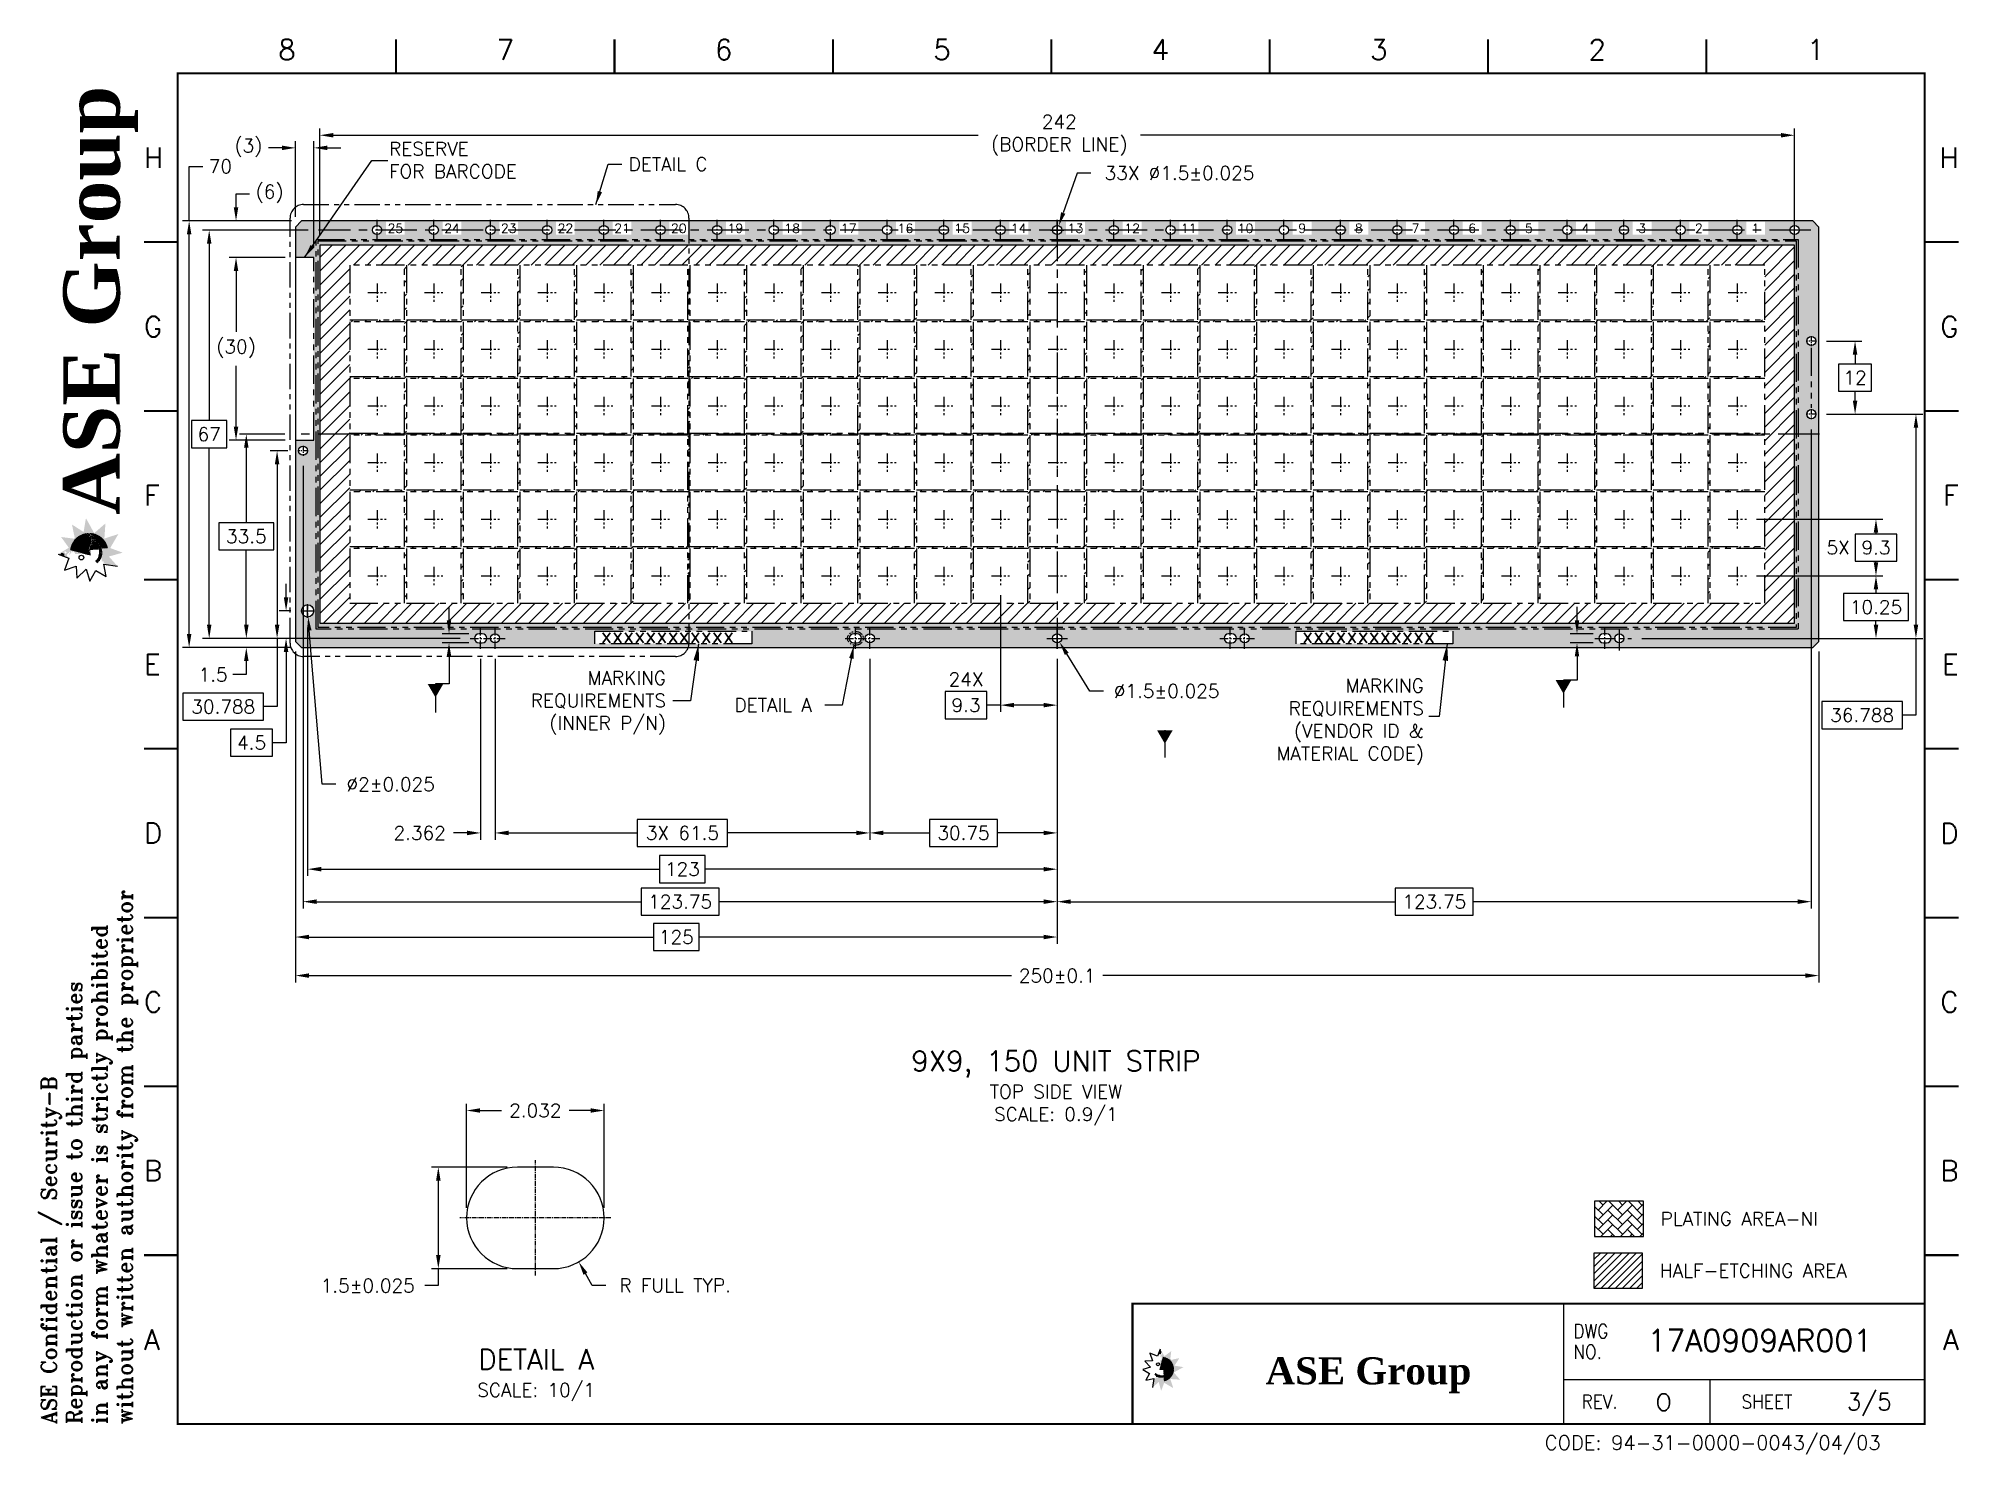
# Paper-space layout '3 (Top view).' of a CAD drawing. Header units: millimetres. Extents: x -21 to 263, y -5 to 205.
# The model-space entities are those that its viewports show. They can reach past a viewport. Long polylines and large blocks are cut down to what shows.
import ezdxf
from ezdxf.enums import TextEntityAlignment as Align

# ---------------------------------------------------------------- set-up
doc = ezdxf.new("R2010")
doc.units = ezdxf.units.MM
doc.header["$LTSCALE"] = 0.3
doc.linetypes.add('CENTER', pattern=[14.705263, 9.190789, -1.838158, 1.838158, -1.838158])
doc.linetypes.add('PHANTOM', pattern=[2.5, 1.25, -0.25, 0.25, -0.25, 0.25, -0.25])
for name, color, linetype in [('Border Line', 4, 'Continuous'), ('CENTER', 2, 'CENTER'), ('DIM', 3, 'Continuous'), ('FORMAT', 7, 'Continuous'), ('HATCH', 10, 'Continuous'), ('PHANTOM', 4, 'PHANTOM'), ('PKG', 4, 'PHANTOM'), ('PLATING', 40, 'Continuous'), ('TEXT', 4, 'Continuous'), ('TEXTFORMAT', 4, 'Continuous')]:
    doc.layers.add(name, color=color, linetype=linetype)
doc.layers.add('MOLD', color=1, linetype='PHANTOM', plot=False)
doc.layers.add('VPORT', color=4, linetype='Continuous', plot=False)
doc.layers.get('VPORT').freeze()
doc.styles.add('ROMANS', font='romans')
doc.styles.add('ROMANT', font='romant')
doc.styles.add('SIMPLEX', font='simplex')
doc.styles.get("Standard").update_dxf_attribs({"font": 'simplex.shx'})
doc.dimstyles.new('ASECL', dxfattribs={"dimscale": 0, "dimtxt": 2, "dimasz": 2.5, "dimexe": 1, "dimexo": 0.5, "dimgap": 0.5, "dimtad": 0, "dimtih": 1, "dimtoh": 1, "dimdec": 3, "dimzin": 9, "dimdsep": 46, "dimtxsty": 'Standard', "dimcen": 0.7, "dimclrd": 256, "dimclre": 256, "dimclrt": 2, "dimadec": 0, "dimazin": 2, "dimtfac": 1, "dimtdec": 3, "dimtofl": 0, "dimtmove": 0, "dimatfit": 3, "dimfxl": 0, "dimtolj": 1, "dimtzin": 0, "dimlwd": -1, "dimlwe": -1, "dimarcsym": 0})
doc.dimstyles.get("Standard").update_dxf_attribs({"dimscale": 0, "dimtxt": 2, "dimasz": 2, "dimexe": 1, "dimexo": 1.5, "dimgap": 1, "dimtad": 0, "dimtih": 1, "dimtoh": 1, "dimdec": 3, "dimdsep": 46, "dimtxsty": 'Standard', "dimcen": 1, "dimclrd": 256, "dimclre": 256, "dimclrt": 2, "dimadec": 0, "dimazin": 0, "dimtfac": 1, "dimtdec": 3, "dimtofl": 0, "dimtmove": 0, "dimatfit": 3, "dimfxl": 0, "dimtolj": 1, "dimtzin": 0, "dimlwd": -1, "dimlwe": -1, "dimarcsym": 0})
pattern_1 = [(0, (152.257417, -7.83374), (0.01524, 0.03048), [0, -0.03048])]
pattern_2 = [(0, (152.257417, -7.83374), (0.015875, 0.03175), [0, -0.03175])]
pattern_3 = [(0, (152.257417, -7.83374), (0.0127, 0.0254), [0, -0.0254])]
pattern_4 = [(0, (152.257417, -7.83374), (0.01397, 0.02794), [0, -0.02794])]
pattern_5 = [(90, (11.62025, 139.579948), (-0.047269075, 0.02363454), [0, -0.047269075])]
pattern_6 = [(90, (11.62025, 139.57995), (-0.04923862, 0.02461931), [0, -0.04923862])]
pattern_7 = [(90, (11.62025, 139.579948), (-0.039390896, 0.01969545), [0, -0.039390896])]
pattern_8 = [(90, (11.62025, 139.579948), (-0.043329986, 0.02166499), [0, -0.043329986])]

psp = doc.layouts.new('3 (Top view).')

# ---------------------------------------------------------------- texts
at = {"layer": 'DIM', "color": 2, "char_height": 2}
for s, insert, attachment_point in [('RESERVE\\PFOR BARCODE', (31.2122, 189.3449), 1), ('5X', (245.2061, 129.4544), 5), ('MARKING\\PREQUIREMENTS\\P(INNER P/N)', (72.1031, 101.8596), 9), ('24X', (116.4153, 109.9917), 5), ('MARKING\\PREQUIREMENTS\\P(VENDOR ID & \\PMATERIAL CODE)', (184.0333, 97.3767), 9)]:
    psp.add_mtext(s, dxfattribs=dict(at, insert=insert, attachment_point=attachment_point))
at = {"layer": 'DIM', "color": 2, "ltscale": 0.1, "insert": (66.5833, 187.081), "char_height": 2, "attachment_point": 1}
psp.add_mtext('DETAIL C', dxfattribs=at)
at = {"layer": 'DIM', "color": 2, "ltscale": 0.1, "insert": (93.62, 106.192), "char_height": 2, "attachment_point": 6, "style": 'SIMPLEX'}
psp.add_mtext('DETAIL A', dxfattribs=at)
at = {"layer": 'TEXT', "ltscale": 0.5}
for s, p in [('PLATING AREA-NI', (218.9921, 29.3129)), ('HALF-ETCHING AREA', (218.8824, 21.6619))]:
    psp.add_text(s, height=2, dxfattribs=at).set_placement(p)
at = {"layer": 'TEXTFORMAT', "insert": (129.687, 49.5995), "char_height": 3, "attachment_point": 5, "style": 'SIMPLEX'}
psp.add_mtext('9X9, 150 UNIT STRIP\\P{\\H0.6667x;TOP SIDE VIEW\\PSCALE: 0.9/1}', dxfattribs=at)
at = {"layer": 'TEXTFORMAT', "insert": (52.9334, 7.2065), "char_height": 3, "width": 29.1514, "attachment_point": 5, "style": 'SIMPLEX'}
psp.add_mtext('DETAIL A\\P{\\H0.6667x;SCALE: 10/1}', dxfattribs=at)

msp = doc.modelspace()

# ---------------------------------------------------------------- texts
at = {"layer": 'DIM', "color": 2, "char_height": 1.5, "width": 1.746181, "attachment_point": 5}
for s, insert in [('25', (224.0262, 79.5024)), ('24', (233.3262, 79.5024)), ('23', (242.6262, 79.5024)), ('22', (251.9262, 79.5024)), ('21', (261.2262, 79.5024)), ('20', (270.5262, 79.5024)), ('19', (279.8262, 79.5024)), ('18', (289.1262, 79.5024)), ('17', (298.4262, 79.5024)), ('16', (307.7262, 79.5024)), ('15', (317.0262, 79.5024)), ('14', (326.3262, 79.5024)), ('13', (335.6262, 79.5024)), ('12', (344.9262, 79.5024)), ('11', (354.2262, 79.5024)), ('10', (363.5262, 79.5024)), ('9', (372.8262, 79.5024)), ('8', (382.1262, 79.5024)), ('7', (391.4262, 79.5024)), ('6', (400.7262, 79.5024)), ('5', (410.0262, 79.5024)), ('4', (419.3262, 79.5024)), ('3', (428.6262, 79.5024)), ('2', (437.9262, 79.5024)), ('1', (447.2262, 79.5024))]:
    msp.add_mtext(s, dxfattribs=dict(at, insert=insert))
at = {"layer": 'DIM', "char_height": 2.5, "attachment_point": 1}
for insert in [(257.7592, 13.9582), (372.8114, 13.9582)]:
    msp.add_mtext('xxxxxxxxxxxx', dxfattribs=dict(at, insert=insert))

# ---------------------------------------------------------------- blocks, each defined once
blk = doc.blocks.new('*D5')
at = {"layer": 'DEFPOINTS', "color": 0, "ltscale": 0.1}
for p in [(210.54, 116.72), (206.65, 115.37), (210.54, 115.37)]:
    blk.add_point(p, dxfattribs=at)
at = {"layer": 'DIM', "ltscale": 0.1}
for p, q in [((206.65, 118.72), (206.65, 120.72)), ((209.04, 116.72), (205.65, 116.72)), ((209.04, 115.37), (205.65, 115.37)), ((206.65, 113.37), (206.65, 109.87)), ((206.65, 109.87), (204.65, 109.87))]:
    blk.add_line(p, q, dxfattribs=at)
for points in [[(206.32, 118.72), (206.98, 118.72), (206.65, 116.72)], [(206.32, 113.37), (206.98, 113.37), (206.65, 115.37)]]:
    blk.add_solid(points, dxfattribs=at)
at = {"layer": 'DIM', "color": 2, "ltscale": 0.1, "insert": (200.93, 109.87), "char_height": 2, "attachment_point": 5}
blk.add_mtext('\\A1;   ', dxfattribs=at)
blk = doc.blocks.new('*D6')
at = {"layer": 'DEFPOINTS', "color": 0, "ltscale": 0.1}
for p in [(44.49, 116.72), (40.06, 115.37), (44.49, 115.37)]:
    blk.add_point(p, dxfattribs=at)
at = {"layer": 'DIM', "ltscale": 0.1}
for p, q in [((40.06, 118.72), (40.06, 120.72)), ((42.99, 116.72), (39.06, 116.72)), ((42.99, 115.37), (39.06, 115.37)), ((40.06, 113.37), (40.06, 109.31)), ((40.06, 109.31), (38.06, 109.31))]:
    blk.add_line(p, q, dxfattribs=at)
for points in [[(39.73, 118.72), (40.39, 118.72), (40.06, 116.72)], [(39.73, 113.37), (40.39, 113.37), (40.06, 115.37)]]:
    blk.add_solid(points, dxfattribs=at)
at = {"layer": 'DIM', "color": 2, "ltscale": 0.1, "insert": (33.44, 109.31), "char_height": 2, "attachment_point": 5}
blk.add_mtext('\\A1;    ', dxfattribs=at)
blk = doc.blocks.new('PAGE')
at = {"layer": 'FORMAT'}
h = blk.add_hatch(dxfattribs=at)
h.set_pattern_fill('DOTS', scale=0.630254, angle=90, style=0)
h.set_pattern_definition(pattern_7)
h.paths.add_polyline_path([(-17.23, 131.01), (-16.09, 129.42), (-17.68, 128.48), (-17.38, 128.37), (-17.28, 128.52), (-17.17, 128.68), (-16.97, 128.68), (-16.91, 128.57), (-16.77, 128.57), (-16.77, 128.14), (-16.29, 127.96), (-16.24, 128.15), (-16.38, 128.15), (-16.33, 128.26), (-16.38, 128.37), (-16.24, 128.57), (-16.09, 128.66), (-15.98, 128.85), (-15.89, 128.7), (-15.96, 128.61), (-16.02, 128.52), (-16.02, 128.39), (-15.91, 128.39), (-15.89, 128.57), (-15.78, 128.63), (-15.8, 128.72), (-15.78, 128.83), (-15.76, 128.99), (-15.67, 128.99), (-15.67, 128.79), (-15.63, 128.68), (-15.52, 128.85), (-15.43, 128.88), (-15.36, 128.81), (-15.32, 128.77), (-15.25, 128.74), (-15.19, 128.68), (-15.16, 128.52), (-14.74, 128.5), (-14.24, 128.48), (-14.24, 128.57), (-14.27, 128.64), (-15.9, 129.08, -0.857176), (-10.32, 129.34), (-11.26, 129.29, -0.188594), (-11.32, 127.9), (-11.24, 127.71), (-11.1, 127.55), (-11.24, 127.55), (-11.21, 127.42), (-10.95, 127.44), (-10.93, 127.31), (-11.04, 127.2), (-10.91, 127.22), (-10.91, 127.07), (-10.71, 127.07), (-10.63, 126.94), (-8.89, 126.69), (-10.17, 128.13), (-8.13, 128.7), (-9.98, 129.38), (-8.77, 131.45), (-10.84, 130.78), (-10.68, 133.02), (-12.34, 131.58), (-13.56, 133.79), (-13.91, 131.75), (-15.62, 132.85), (-15.19, 130.75)])
h.paths.add_polyline_path([(-16.64, 128.92), (-16.53, 128.85), (-16.44, 128.79), (-16.4, 128.7), (-16.53, 128.61), (-16.53, 128.59), (-16.58, 128.52), (-16.66, 128.61), (-16.69, 128.66), (-16.75, 128.81)], flags=16)
h = blk.add_hatch(dxfattribs=at)
h.set_pattern_fill('DOTS', color=12, scale=0.756305, angle=90, style=0)
h.set_pattern_definition(pattern_5)
h.paths.add_polyline_path([(-15.9, 129.08), (-12.89, 128.26), (-12.92, 128.76), (-13.11, 128.88), (-13.11, 128.99), (-13.02, 128.96), (-13.02, 129.21), (-13.2, 129.14), (-13.18, 129.27), (-13.09, 129.27), (-13.07, 129.41), (-13.24, 129.41), (-13.22, 129.49), (-13.13, 129.52), (-13.05, 129.6), (-12.91, 129.6), (-12.8, 129.69), (-12.87, 130), (-12.8, 130.07), (-12.76, 130.36), (-12.69, 130.44), (-12.69, 130.66), (-12.74, 130.84), (-12.67, 130.88), (-12.78, 130.97), (-12.91, 130.88), (-12.85, 131), (-13.16, 131.04), (-13.02, 131.15), (-12.87, 131.22), (-12.82, 131.44), (-12.91, 131.48), (-13.02, 131.53), (-13.09, 131.46), (-13.22, 131.48), (-13.2, 131.33), (-13.33, 131.37), (-13.5, 131.58, 0.341598)])
h.paths.add_polyline_path([(-14.32, 129.76, -1), (-14.32, 129.25, -1)], flags=16)
h.paths.add_polyline_path([(-13.75, 130.22), (-13.62, 130.24), (-13.57, 130.22), (-13.57, 130.05), (-13.68, 130.13)], flags=16)
h.paths.add_polyline_path([(-13.46, 130.55), (-13.46, 130.66), (-13.33, 130.66), (-13.33, 130.51)], flags=16)
h.paths.add_polyline_path([(-13.18, 129.98), (-13.11, 130.09), (-13.05, 130), (-13.07, 129.94)], flags=16)
h = blk.add_hatch(dxfattribs=at)
h.set_pattern_fill('DOTS', color=40, scale=0.787818, angle=90, style=0)
h.set_pattern_definition(pattern_6)
h.paths.add_polyline_path([(-13.75, 130.22), (-13.68, 130.13), (-13.57, 130.05), (-13.57, 130.22), (-13.62, 130.24)])
h.paths.add_polyline_path([(-13.46, 130.66), (-13.46, 130.55), (-13.33, 130.51), (-13.33, 130.66)])
h.paths.add_polyline_path([(-13.11, 130.09), (-13.18, 129.98), (-13.07, 129.94), (-13.05, 130)])
h.paths.add_polyline_path([(-12.03, 130.66), (-12.03, 130.53), (-11.85, 130.58), (-11.9, 130.6)])
h = blk.add_hatch(dxfattribs=at)
h.set_pattern_fill('DOTS', color=30, scale=0.819331, angle=90, style=0)
h.set_pattern_definition([(90, (11.62025, 139.57995), (-0.051208165, 0.02560408), [0, -0.051208165])])
h.paths.add_polyline_path([(-12.8, 129.69), (-12.91, 129.6), (-13.05, 129.6), (-13.13, 129.52), (-13.22, 129.49), (-13.24, 129.41), (-13.07, 129.41), (-13.09, 129.27), (-13.18, 129.27), (-13.2, 129.14), (-13.02, 129.21), (-13.02, 128.96), (-13.11, 128.99), (-13.11, 128.88), (-12.92, 128.76), (-12.95, 129.18), (-12.92, 129.19), (-12.87, 129.34), (-12.6, 129.3), (-12.34, 129.27), (-12.38, 129.41), (-12.36, 129.63), (-12.36, 129.83), (-12.49, 129.94), (-12.48, 130.08, 0.016332), (-12.57, 130.12), (-12.54, 130.16), (-12.69, 130.36), (-12.63, 130.44), (-12.49, 130.44), (-12.52, 130.58), (-12.16, 130.6), (-12.07, 130.71), (-12.49, 130.69), (-12.49, 131), (-12.6, 131.11), (-12.54, 131.17), (-12.52, 131.44), (-12.65, 131.46), (-12.65, 131.57, 0.07598), (-13.5, 131.58), (-13.33, 131.37), (-13.2, 131.33), (-13.22, 131.48), (-13.09, 131.46), (-13.02, 131.53), (-12.91, 131.48), (-12.82, 131.44), (-12.87, 131.22), (-13.02, 131.15), (-13.16, 131.04), (-12.85, 131), (-12.91, 130.88), (-12.78, 130.97), (-12.67, 130.88), (-12.74, 130.84), (-12.69, 130.66), (-12.69, 130.44), (-12.76, 130.36), (-12.8, 130.07), (-12.87, 130)])
h = blk.add_hatch(dxfattribs=at)
h.set_pattern_fill('DOTS', color=42, scale=0.787818, angle=90, style=0)
h.set_pattern_definition(pattern_6)
h.paths.add_polyline_path([(-11.28, 129.29), (-10.32, 129.34, 0.31333), (-12.65, 131.57), (-12.65, 131.46), (-12.52, 131.44), (-12.54, 131.17), (-12.6, 131.11), (-12.49, 131), (-12.49, 130.69), (-12.07, 130.71), (-12.16, 130.6), (-12.52, 130.58), (-12.49, 130.44), (-12.63, 130.44), (-12.69, 130.36), (-12.54, 130.16), (-12.34, 130.4, -0.208057)])
h.paths.add_polyline_path([(-11.85, 130.58), (-12.03, 130.53), (-12.03, 130.66), (-11.9, 130.6)], flags=16)
h = blk.add_hatch(dxfattribs=at)
h.set_pattern_fill('DOTS', color=76, scale=0.756305, angle=90, style=0)
h.set_pattern_definition(pattern_5)
h.paths.add_polyline_path([(-16.97, 128.68), (-17.17, 128.68), (-17.28, 128.52), (-17.38, 128.37), (-16.77, 128.14), (-16.77, 128.57), (-16.91, 128.57)])
h = blk.add_hatch(dxfattribs=at)
h.set_pattern_fill('DOTS', scale=0.69328, angle=90, style=0)
h.set_pattern_definition(pattern_8)
h.paths.add_polyline_path([(-14.63, 129.71), (-14.74, 129.52), (-14.55, 129.39, -0.551209), (-14.32, 129.76, -0.138441), (-14.19, 129.72), (-14.21, 129.85), (-14.44, 129.87)])
h = blk.add_hatch(dxfattribs=at)
h.set_pattern_fill('DOTS', scale=0.630254, angle=90, style=0)
h.set_pattern_definition(pattern_7)
h.paths.add_polyline_path([(-14.32, 129.25, 1), (-14.32, 129.76, 1)])
h = blk.add_hatch(dxfattribs=at)
h.set_pattern_fill('DOTS', color=42, scale=0.787818, angle=90, style=0)
h.set_pattern_definition(pattern_6)
h.paths.add_polyline_path([(-12.48, 130.08), (-12.49, 129.94), (-12.36, 129.83), (-12.36, 129.63), (-12.38, 129.41), (-12.34, 129.27), (-12.6, 129.3), (-12.87, 129.34), (-12.92, 129.19), (-11.71, 129.26, 0.184125)])
h = blk.add_hatch(dxfattribs=at)
h.set_pattern_fill('DOTS', scale=0.630254, angle=90, style=0)
h.set_pattern_definition(pattern_7)
h.paths.add_polyline_path([(-11.71, 129.26), (-11.28, 129.29, 0.208057), (-12.34, 130.4), (-12.57, 130.12, -0.201062)])
h = blk.add_hatch(dxfattribs=at)
h.set_pattern_fill('DOTS', color=12, scale=0.756305, angle=90, style=0)
h.set_pattern_definition(pattern_5)
h.paths.add_polyline_path([(-11.28, 128.52), (-11.32, 128.66), (-11.37, 128.68), (-11.46, 128.63), (-11.46, 128.5)])
h.paths.add_polyline_path([(-11.52, 127.54), (-11.73, 128.14, -0.134281), (-12.23, 127.46), (-11.91, 127.14, 0.073255)])
h = blk.add_hatch(dxfattribs=at)
h.set_pattern_fill('DOTS', color=40, scale=0.787818, angle=90, style=0)
h.set_pattern_definition(pattern_6)
h.paths.add_polyline_path([(-12.1, 130.11), (-12.05, 130), (-11.92, 129.98), (-11.92, 130), (-11.96, 130.05), (-12.01, 130.09)])
h = blk.add_hatch(dxfattribs=at)
h.set_pattern_fill('DOTS', color=30, scale=0.69328, angle=90, style=0)
h.set_pattern_definition(pattern_8)
h.paths.add_polyline_path([(-11.52, 128.48), (-11.65, 128.46, -0.051444), (-11.73, 128.14), (-11.52, 127.54, 0.004412), (-11.5, 127.57), (-11.52, 127.88), (-11.59, 127.97), (-11.63, 128.3), (-11.41, 128.19), (-11.46, 128.39)])
h = blk.add_hatch(dxfattribs=at)
h.set_pattern_fill('DOTS', color=42, scale=0.787818, angle=90, style=0)
h.set_pattern_definition(pattern_6)
h.paths.add_polyline_path([(-11.72, 129.26, -0.125982), (-11.65, 128.46), (-11.52, 128.48), (-11.46, 128.39), (-11.41, 128.19), (-11.63, 128.3), (-11.59, 127.97), (-11.52, 127.88), (-11.5, 127.57, 0.240124), (-11.26, 129.29)])
h.paths.add_polyline_path([(-11.37, 128.68), (-11.32, 128.66), (-11.28, 128.52), (-11.46, 128.5), (-11.46, 128.63)], flags=16)
h = blk.add_hatch(dxfattribs=at)
h.set_pattern_fill('DOTS', scale=0.4064, style=0)
h.set_pattern_definition(pattern_3)
h.paths.add_polyline_path([(146.73, 10.77), (145.71, 10.03), (145.1, 11.06), (145.03, 10.87), (145.13, 10.8), (145.23, 10.73), (145.23, 10.6), (145.16, 10.56), (145.16, 10.48), (144.88, 10.48), (144.77, 10.16), (144.89, 10.13), (144.89, 10.22), (144.96, 10.19), (145.03, 10.22), (145.16, 10.13), (145.21, 10.03), (145.34, 9.96), (145.24, 9.91), (145.18, 9.95), (145.13, 9.99), (145.04, 9.99), (145.04, 9.92), (145.16, 9.91), (145.2, 9.84), (145.26, 9.85), (145.33, 9.84), (145.43, 9.82), (145.43, 9.76), (145.3, 9.76), (145.23, 9.74), (145.34, 9.66), (145.36, 9.61), (145.31, 9.56), (145.28, 9.54), (145.27, 9.49), (145.23, 9.45), (145.13, 9.44), (145.11, 9.17), (145.1, 8.84), (145.16, 8.84), (145.2, 8.86), (145.49, 9.91, -0.857176), (145.66, 6.31), (145.62, 6.92, -0.188594), (144.72, 6.96), (144.6, 6.9), (144.5, 6.82), (144.5, 6.9), (144.42, 6.89), (144.43, 6.72), (144.34, 6.71), (144.27, 6.78), (144.29, 6.69), (144.19, 6.69), (144.19, 6.56), (144.1, 6.52), (143.95, 5.39), (144.87, 6.22), (145.24, 4.9), (145.68, 6.09), (147.02, 5.31), (146.58, 6.65), (148.03, 6.55), (147.1, 7.62), (148.52, 8.4), (147.21, 8.63), (147.92, 9.73), (146.56, 9.45)])
h.paths.add_polyline_path([(145.38, 10.39), (145.34, 10.32), (145.3, 10.26), (145.24, 10.23), (145.18, 10.32), (145.17, 10.32), (145.13, 10.35), (145.18, 10.4), (145.21, 10.42), (145.31, 10.46)], flags=16)
h = blk.add_hatch(dxfattribs=at)
h.set_pattern_fill('DOTS', color=76, scale=0.48768, style=0)
h.set_pattern_definition(pattern_1)
h.paths.add_polyline_path([(145.23, 10.6), (145.23, 10.73), (145.13, 10.8), (145.03, 10.87), (144.88, 10.48), (145.16, 10.48), (145.16, 10.56)])
h = blk.add_hatch(dxfattribs=at)
h.set_pattern_fill('DOTS', color=12, scale=0.48768, style=0)
h.set_pattern_definition(pattern_1)
h.paths.add_polyline_path([(145.49, 9.91), (144.96, 7.97), (145.28, 7.99), (145.36, 8.11), (145.43, 8.11), (145.41, 8.06), (145.57, 8.06), (145.53, 8.17), (145.61, 8.16), (145.61, 8.1), (145.7, 8.09), (145.7, 8.2), (145.75, 8.18), (145.77, 8.13), (145.83, 8.07), (145.83, 7.99), (145.88, 7.91), (146.08, 7.96), (146.12, 7.91), (146.31, 7.89), (146.37, 7.84), (146.51, 7.84), (146.62, 7.87), (146.65, 7.83), (146.71, 7.9), (146.65, 7.99), (146.72, 7.94), (146.75, 8.14), (146.82, 8.06), (146.86, 7.96), (147.01, 7.93), (147.04, 7.99), (147.06, 8.06), (147.02, 8.1), (147.04, 8.18), (146.94, 8.17), (146.96, 8.26), (147.1, 8.37, 0.341598)])
h.paths.add_polyline_path([(145.92, 8.9, -1), (145.6, 8.9, -1)], flags=16)
h.paths.add_polyline_path([(146.22, 8.53), (146.24, 8.44), (146.22, 8.41), (146.11, 8.41), (146.17, 8.48)], flags=16)
h.paths.add_polyline_path([(146.44, 8.34), (146.51, 8.34), (146.51, 8.26), (146.41, 8.26)], flags=16)
h.paths.add_polyline_path([(146.07, 8.16), (146.14, 8.11), (146.08, 8.07), (146.04, 8.09)], flags=16)
h = blk.add_hatch(dxfattribs=at)
h.set_pattern_fill('DOTS', scale=0.4064, style=0)
h.set_pattern_definition(pattern_3)
h.paths.add_polyline_path([(145.6, 8.9, 1), (145.92, 8.9, 1)])
h = blk.add_hatch(dxfattribs=at)
h.set_pattern_fill('DOTS', scale=0.44704, style=0)
h.set_pattern_definition(pattern_4)
h.paths.add_polyline_path([(145.9, 9.1), (145.77, 9.17), (145.69, 9.04, -0.551209), (145.92, 8.9, -0.138441), (145.9, 8.81), (145.98, 8.82), (146, 8.97)])
h = blk.add_hatch(dxfattribs=at)
h.set_pattern_fill('DOTS', color=40, scale=0.508, style=0)
h.set_pattern_definition(pattern_2)
h.paths.add_polyline_path([(146.22, 8.53), (146.17, 8.48), (146.11, 8.41), (146.22, 8.41), (146.24, 8.44)])
h.paths.add_polyline_path([(146.51, 8.34), (146.44, 8.34), (146.41, 8.26), (146.51, 8.26)])
h.paths.add_polyline_path([(146.14, 8.11), (146.07, 8.16), (146.04, 8.09), (146.08, 8.07)])
h.paths.add_polyline_path([(146.51, 7.42), (146.42, 7.42), (146.45, 7.3), (146.47, 7.33)])
h = blk.add_hatch(dxfattribs=at)
h.set_pattern_fill('DOTS', color=12, scale=0.48768, style=0)
h.set_pattern_definition(pattern_1)
h.paths.add_polyline_path([(145.13, 6.93), (145.21, 6.96), (145.23, 6.99), (145.2, 7.05), (145.11, 7.05)])
h.paths.add_polyline_path([(144.49, 7.09), (144.88, 7.22, -0.134281), (144.44, 7.55), (144.24, 7.34, 0.073255)])
h = blk.add_hatch(dxfattribs=at)
h.set_pattern_fill('DOTS', color=30, scale=0.44704, style=0)
h.set_pattern_definition(pattern_4)
h.paths.add_polyline_path([(145.1, 7.09), (145.09, 7.17, -0.051444), (144.88, 7.22), (144.49, 7.09, 0.004412), (144.51, 7.07), (144.71, 7.09), (144.77, 7.13), (144.99, 7.16), (144.91, 7.02), (145.04, 7.05)])
h = blk.add_hatch(dxfattribs=at)
h.set_pattern_fill('DOTS', color=42, scale=0.508, style=0)
h.set_pattern_definition(pattern_2)
h.paths.add_polyline_path([(145.6, 7.22, -0.125982), (145.09, 7.17), (145.1, 7.09), (145.04, 7.05), (144.91, 7.02), (144.99, 7.16), (144.77, 7.13), (144.71, 7.09), (144.51, 7.07, 0.240124), (145.62, 6.92)])
h.paths.add_polyline_path([(145.23, 6.99), (145.21, 6.96), (145.13, 6.93), (145.11, 7.05), (145.2, 7.05)], flags=16)
h = blk.add_hatch(dxfattribs=at)
h.set_pattern_fill('DOTS', color=30, scale=0.52832, style=0)
h.set_pattern_definition([(0, (152.257417, -7.83374), (0.01651, 0.03302), [0, -0.03302])])
h.paths.add_polyline_path([(145.88, 7.91), (145.83, 7.99), (145.83, 8.07), (145.77, 8.13), (145.75, 8.18), (145.7, 8.2), (145.7, 8.09), (145.61, 8.1), (145.61, 8.16), (145.53, 8.17), (145.57, 8.06), (145.41, 8.06), (145.43, 8.11), (145.36, 8.11), (145.28, 7.99), (145.55, 8.01), (145.56, 7.99), (145.65, 7.96), (145.63, 7.79), (145.61, 7.62), (145.7, 7.64), (145.84, 7.63), (145.97, 7.63), (146.04, 7.72), (146.13, 7.7, 0.016332), (146.16, 7.76), (146.18, 7.74), (146.31, 7.84), (146.37, 7.8), (146.37, 7.72), (146.45, 7.73), (146.47, 7.5), (146.54, 7.45), (146.52, 7.72), (146.72, 7.72), (146.79, 7.79), (146.84, 7.74), (147.01, 7.73), (147.02, 7.81), (147.09, 7.82, 0.07598), (147.1, 8.37), (146.96, 8.26), (146.94, 8.17), (147.04, 8.18), (147.02, 8.1), (147.06, 8.06), (147.04, 7.99), (147.01, 7.93), (146.86, 7.96), (146.82, 8.06), (146.75, 8.14), (146.72, 7.94), (146.65, 7.99), (146.71, 7.9), (146.65, 7.83), (146.62, 7.87), (146.51, 7.84), (146.37, 7.84), (146.31, 7.89), (146.12, 7.91), (146.08, 7.96)])
h = blk.add_hatch(dxfattribs=at)
h.set_pattern_fill('DOTS', color=42, scale=0.508, style=0)
h.set_pattern_definition(pattern_2)
h.paths.add_polyline_path([(146.13, 7.7), (146.04, 7.72), (145.97, 7.63), (145.84, 7.63), (145.7, 7.64), (145.61, 7.62), (145.63, 7.79), (145.65, 7.96), (145.56, 7.99), (145.6, 7.21, 0.184125)])
h = blk.add_hatch(dxfattribs=at)
h.set_pattern_fill('DOTS', scale=0.4064, style=0)
h.set_pattern_definition(pattern_3)
h.paths.add_polyline_path([(145.6, 7.21), (145.62, 6.93, 0.208057), (146.34, 7.62), (146.16, 7.76, -0.201062)])
h = blk.add_hatch(dxfattribs=at)
h.set_pattern_fill('DOTS', color=42, scale=0.508, style=0)
h.set_pattern_definition(pattern_2)
h.paths.add_polyline_path([(145.62, 6.93), (145.66, 6.31, 0.31333), (147.09, 7.82), (147.02, 7.81), (147.01, 7.73), (146.84, 7.74), (146.79, 7.79), (146.72, 7.72), (146.52, 7.72), (146.54, 7.45), (146.47, 7.5), (146.45, 7.73), (146.37, 7.72), (146.37, 7.8), (146.31, 7.84), (146.18, 7.74), (146.34, 7.62, -0.208057)])
h.paths.add_polyline_path([(146.45, 7.3), (146.42, 7.42), (146.51, 7.42), (146.47, 7.33)], flags=16)
h = blk.add_hatch(dxfattribs=at)
h.set_pattern_fill('DOTS', color=40, scale=0.508, style=0)
h.set_pattern_definition(pattern_2)
h.paths.add_polyline_path([(146.15, 7.46), (146.08, 7.43), (146.07, 7.35), (146.08, 7.35), (146.11, 7.37), (146.14, 7.4)])
at = {"layer": 'FORMAT', "color": 7}
for p, q in [((-15.19, 130.75), (-15.2, 130.75)), ((-17.68, 128.48), (-16.07, 127.88)), ((-16.07, 127.88), (-16.75, 126.11)), ((-16.75, 126.11), (-15, 126.72)), ((-15, 126.72), (-14.9, 124.93)), ((-14.9, 124.93), (-13.52, 126.27)), ((-13.52, 126.27), (-13.01, 124.48)), ((-13.01, 124.48), (-12.12, 126.05)), ((-12.12, 126.05), (-10.56, 125.19)), ((-10.94, 126.98), (-8.89, 126.69)), ((-10.56, 125.19), (-10.94, 126.98)), ((-8.89, 126.69), (-8.9, 126.69)), ((143.97, 9.33), (142.81, 9.27)), ((142.81, 9.27), (143.68, 8.38)), ((143.57, 10.46), (143.97, 9.33)), ((144.71, 10.02), (143.57, 10.46)), ((145.1, 11.06), (144.71, 10.02)), ((146.56, 9.45), (146.57, 9.46)), ((143.68, 8.38), (142.52, 8.05)), ((142.52, 8.05), (143.53, 7.47)), ((143.53, 7.47), (142.98, 6.47)), ((142.98, 6.47), (144.13, 6.71)), ((144.13, 6.71), (143.95, 5.39)), ((143.95, 5.39), (143.95, 5.4))]:
    blk.add_line(p, q, dxfattribs=at)
at = {"layer": 'FORMAT'}
for p, q in [((141, 17.78), (141, 0)), ((204.66, 17.78), (204.66, 0)), ((204.66, 6.6), (258, 6.6)), ((226.25, 6.6), (226.25, 0))]:
    blk.add_line(p, q, dxfattribs=at)
at = {"layer": 'FORMAT', "const_width": 0.3}
for points in [[(32.25, 199.5), (32.25, 204.5)], [(64.5, 199.5), (64.5, 204.5)], [(96.75, 199.5), (96.75, 204.5)], [(129, 199.5), (129, 204.5)], [(161.25, 199.5), (161.25, 204.5)], [(193.5, 199.5), (193.5, 204.5)], [(225.75, 199.5), (225.75, 204.5)], [(0, 174.56), (-5, 174.56)], [(258, 174.56), (263, 174.56)], [(0, 149.62), (-5, 149.62)], [(258, 149.62), (263, 149.62)], [(0, 124.69), (-5, 124.69)], [(258, 124.69), (263, 124.69)], [(0, 99.75), (-5, 99.75)], [(258, 99.75), (263, 99.75)], [(0, 74.81), (-5, 74.81)], [(258, 74.81), (263, 74.81)], [(0, 49.87), (-5, 49.87)], [(258, 49.87), (263, 49.87)], [(0, 24.94), (-5, 24.94)], [(258, 24.94), (263, 24.94)], [(258, 17.78), (141, 17.78), (141, 0)]]:
    blk.add_lwpolyline(points, dxfattribs=at)
blk.add_lwpolyline([(0, 0), (258, 0), (258, 199.5), (0, 199.5)], close=True, dxfattribs=at)
at = {"layer": 'FORMAT', "color": 7}
for centre, radius in [((-14.23, 127.97), 0.34), ((144.77, 8.83), 0.219)]:
    blk.add_circle(centre, radius, dxfattribs=at)
at = {"color": 3, "ltscale": 0.02, "insert": (-20.15, 0), "char_height": 1.6, "width": 105.763, "attachment_point": 1, "rotation": 90, "style": 'ROMANT'}
blk.add_mtext('{\\H1.4x;ASE Confidential / Security-B     \\PReproduction or issue to third parties\\Pin any form whatever is strictly prohibited\\fTimes New Roman|b0|i1|c238|p18;\\H0.7143x;\\P\\Fromant|c136;\\H1.4x;without written authority from the proprietor}', dxfattribs=at)
at = {"insert": (201.89, -1.71), "char_height": 2.1, "width": 57.9196, "attachment_point": 1}
blk.add_mtext('CODE: 94-31-0000-0043/04/03', dxfattribs=at)
at = {"layer": 'FORMAT', "style": 'SIMPLEX'}
for s, p in [('8', (16.12, 204.5)), ('7', (48.38, 204.5)), ('6', (80.62, 204.5)), ('5', (112.88, 204.5)), ('4', (145.12, 204.5)), ('3', (177.38, 204.5)), ('2', (209.62, 204.5)), ('1', (241.88, 204.5))]:
    blk.add_text(s, height=3, dxfattribs=at).set_placement(p, align=Align.TOP_CENTER)
for s, p in [('H', (-5, 187.03)), ('G', (-5, 162.09)), ('F', (-5, 137.16)), ('E', (-5, 112.22)), ('D', (-5, 87.28)), ('C', (-5, 62.34)), ('B', (-5, 37.41)), ('A', (-5, 12.47))]:
    blk.add_text(s, height=3, dxfattribs=at).set_placement(p, align=Align.MIDDLE_LEFT)
for s, p in [('H', (263, 187.03)), ('G', (263, 162.09)), ('F', (263, 137.16)), ('E', (263, 112.22)), ('D', (263, 87.24)), ('C', (263, 62.34)), ('B', (263, 37.41)), ('A', (263, 12.47))]:
    blk.add_text(s, height=3, dxfattribs=at).set_placement(p, align=Align.MIDDLE_RIGHT)
at = {"layer": 'FORMAT', "style": 'SIMPLEX', "width": 0.9}
for s, p in [('DWG', (206.1, 12.7)), ('NO.', (206.1, 9.65)), ('REV.', (207.32, 2.29)), ('SHEET', (230.95, 2.29))]:
    blk.add_text(s, height=2.032, dxfattribs=at).set_placement(p)
at = {"layer": 'FORMAT', "color": 3, "insert": (-11.39, 165.97), "char_height": 8.3407, "attachment_point": 5, "rotation": 90, "line_spacing_factor": 1.5, "style": 'ROMANS'}
blk.add_mtext('{\\fTimes New Roman|b1|i0|c0|p18;ASE Group}', dxfattribs=at)
at = {"layer": 'FORMAT', "color": 7, "insert": (175.85, 7.21), "char_height": 4.0005, "attachment_point": 5, "line_spacing_factor": 1.5}
blk.add_mtext('{\\fTimes New Roman|b1|i0|c0|p18;ASE Group}', dxfattribs=at)
at = {"layer": 'FORMAT', "style": 'SIMPLEX', "flags": 8}
blk.add_attdef('SHEET', text='', height=2.5, dxfattribs=at).set_placement((249.82, 3.3), align=Align.MIDDLE_CENTER)
blk = doc.blocks.new('DWG')
at = {"layer": 'FORMAT'}
blk.add_text('17A0909AR001', height=3.2694, dxfattribs=at).set_placement((217.03, 10.7))
blk = doc.blocks.new('REV')
at = {"layer": 'FORMAT', "insert": (218.27, 4.47), "char_height": 2.5, "width": 15.2802, "attachment_point": 1}
blk.add_mtext('O', dxfattribs=at)
blk = doc.blocks.new('*D7')
at = {"layer": 'DEFPOINTS', "color": 0}
for p in [(506.474, -9.269), (506.474, -10.855), (508.506, -10.855)]:
    blk.add_point(p, dxfattribs=at)
at = {"layer": 'DIM'}
for p, q in [((506.474, -10.705), (506.474, -9.169)), ((506.674, -9.269), (506.99, -9.269)), ((508.306, -9.269), (507.99, -9.269)), ((508.506, -10.705), (508.506, -9.169))]:
    blk.add_line(p, q, dxfattribs=at)
for points in [[(506.674, -9.236), (506.674, -9.302), (506.474, -9.269)], [(508.306, -9.236), (508.306, -9.302), (508.506, -9.269)]]:
    blk.add_solid(points, dxfattribs=at)
at = {"layer": 'DIM', "color": 2, "insert": (507.49, -9.269), "char_height": 0.2, "attachment_point": 5}
blk.add_mtext('\\A1;2.032', dxfattribs=at)
blk = doc.blocks.new('*D8')
at = {"layer": 'DEFPOINTS', "color": 0}
for p in [(507.224, -10.105), (506.057, -11.605), (507.224, -11.605)]:
    blk.add_point(p, dxfattribs=at)
at = {"layer": 'DIM'}
for p, q in [((507.074, -10.105), (505.957, -10.105)), ((506.057, -10.305), (506.057, -11.405)), ((507.074, -11.605), (505.957, -11.605)), ((506.057, -11.605), (506.057, -11.855)), ((506.057, -11.855), (505.857, -11.855))]:
    blk.add_line(p, q, dxfattribs=at)
for points in [[(506.024, -10.305), (506.091, -10.305), (506.057, -10.105)], [(506.024, -11.405), (506.091, -11.405), (506.057, -11.605)]]:
    blk.add_solid(points, dxfattribs=at)
at = {"layer": 'DIM', "color": 2, "insert": (505.014, -11.855), "char_height": 0.2, "attachment_point": 5}
blk.add_mtext('\\A1;1.5%%P0.025', dxfattribs=at)
blk = doc.blocks.new('*D12')
at = {"layer": 'DEFPOINTS', "color": 0, "ltscale": 0.1}
for p in [(208.626, 80.702), (190.18, 10.702), (208.626, 10.702)]:
    blk.add_point(p, dxfattribs=at)
at = {"layer": 'DIM', "ltscale": 0.1}
for p, q in [((190.18, 80.702), (190.18, 89.655)), ((190.18, 89.655), (192.402, 89.655)), ((206.96, 80.702), (189.069, 80.702)), ((190.18, 12.925), (190.18, 78.48)), ((206.96, 10.702), (189.069, 10.702))]:
    blk.add_line(p, q, dxfattribs=at)
for points in [[(189.81, 78.48), (190.55, 78.48), (190.18, 80.702)], [(189.81, 12.925), (190.55, 12.925), (190.18, 10.702)]]:
    blk.add_solid(points, dxfattribs=at)
at = {"layer": 'DIM', "color": 2, "ltscale": 0.1, "insert": (195.312, 89.655), "char_height": 2.2222, "attachment_point": 5}
blk.add_mtext('\\A1;70', dxfattribs=at)
blk = doc.blocks.new('*D13')
at = {"layer": 'DEFPOINTS', "color": 0, "ltscale": 0.1}
for p in [(211.401, 79.202), (193.472, 12.202), (236.314, 12.202)]:
    blk.add_point(p, dxfattribs=at)
at = {"layer": 'DIM', "ltscale": 0.1}
for p, q in [((209.734, 79.202), (192.361, 79.202)), ((193.472, 76.98), (193.472, 47.925)), ((196.382, 47.925), (190.562, 47.925)), ((190.562, 47.925), (190.562, 43.48)), ((196.382, 43.48), (196.382, 47.925)), ((190.562, 43.48), (196.382, 43.48)), ((193.472, 14.425), (193.472, 43.48)), ((234.648, 12.202), (192.361, 12.202))]:
    blk.add_line(p, q, dxfattribs=at)
for points in [[(193.102, 76.98), (193.842, 76.98), (193.472, 79.202)], [(193.102, 14.425), (193.842, 14.425), (193.472, 12.202)]]:
    blk.add_solid(points, dxfattribs=at)
at = {"layer": 'DIM', "color": 2, "ltscale": 0.1, "insert": (193.472, 45.702), "char_height": 2.2222, "attachment_point": 5}
blk.add_mtext('\\A1;67', dxfattribs=at)
blk = doc.blocks.new('*D14')
at = {"layer": 'DEFPOINTS', "color": 0, "ltscale": 0.1}
for p in [(236.314, 12.202), (199.563, 10.702), (208.626, 10.702)]:
    blk.add_point(p, dxfattribs=at)
at = {"layer": 'DIM', "ltscale": 0.1}
for p, q in [((199.563, 14.425), (199.563, 16.647)), ((234.648, 12.202), (198.452, 12.202)), ((206.96, 10.702), (198.452, 10.702)), ((199.563, 8.48), (199.563, 6.258)), ((199.563, 6.258), (197.341, 6.258))]:
    blk.add_line(p, q, dxfattribs=at)
for points in [[(199.193, 14.425), (199.933, 14.425), (199.563, 12.202)], [(199.193, 8.48), (199.933, 8.48), (199.563, 10.702)]]:
    blk.add_solid(points, dxfattribs=at)
at = {"layer": 'DIM', "color": 2, "ltscale": 0.1, "insert": (194.113, 6.258), "char_height": 2.2222, "attachment_point": 5}
blk.add_mtext('\\A1;1.5', dxfattribs=at)
blk = doc.blocks.new('*D15')
at = {"layer": 'DEFPOINTS', "color": 0, "ltscale": 0.1}
for p in [(207.527, 45.702), (199.563, 12.202), (236.314, 12.202)]:
    blk.add_point(p, dxfattribs=at)
at = {"layer": 'DIM', "ltscale": 0.1}
for p, q in [((205.861, 45.702), (198.452, 45.702)), ((199.563, 43.48), (199.563, 31.175)), ((204.06, 31.175), (195.066, 31.175)), ((195.066, 31.175), (195.066, 26.73)), ((204.06, 26.73), (204.06, 31.175)), ((195.066, 26.73), (204.06, 26.73)), ((199.563, 14.425), (199.563, 26.73)), ((234.648, 12.202), (198.452, 12.202))]:
    blk.add_line(p, q, dxfattribs=at)
for points in [[(199.193, 43.48), (199.933, 43.48), (199.563, 45.702)], [(199.193, 14.425), (199.933, 14.425), (199.563, 12.202)]]:
    blk.add_solid(points, dxfattribs=at)
at = {"layer": 'DIM', "color": 2, "ltscale": 0.1, "insert": (199.563, 28.952), "char_height": 2.2222, "attachment_point": 5}
blk.add_mtext('\\A1;33.5', dxfattribs=at)
blk = doc.blocks.new('*D16')
at = {"layer": 'DEFPOINTS', "color": 0, "ltscale": 0.1}
for p in [(445.726, 31.752), (445.726, 22.452), (466.986, 22.452)]:
    blk.add_point(p, dxfattribs=at)
at = {"layer": 'DIM', "ltscale": 0.1}
for p, q in [((447.393, 31.752), (468.097, 31.752)), ((466.986, 29.53), (466.986, 29.325)), ((470.425, 29.325), (463.546, 29.325)), ((463.546, 29.325), (463.546, 24.88)), ((470.425, 24.88), (470.425, 29.325)), ((463.546, 24.88), (470.425, 24.88)), ((466.986, 24.675), (466.986, 24.88)), ((447.393, 22.452), (468.097, 22.452))]:
    blk.add_line(p, q, dxfattribs=at)
for points in [[(466.615, 29.53), (467.356, 29.53), (466.986, 31.752)], [(466.615, 24.675), (467.356, 24.675), (466.986, 22.452)]]:
    blk.add_solid(points, dxfattribs=at)
at = {"layer": 'DIM', "color": 2, "ltscale": 0.1, "insert": (466.986, 27.102), "char_height": 2.2222, "attachment_point": 5}
blk.add_mtext('\\A1;9.3', dxfattribs=at)
blk = doc.blocks.new('*D17')
at = {"layer": 'DEFPOINTS', "color": 0, "ltscale": 0.1}
for p in [(332.231, 12.84), (333.021, 11.565)]:
    blk.add_point(p, dxfattribs=at)
at = {"layer": 'DIM', "ltscale": 0.1}
for p, q in [((332.626, 11.091), (332.626, 13.314)), ((331.515, 12.202), (333.737, 12.202)), ((337.994, 3.544), (334.192, 9.676)), ((340.216, 3.544), (337.994, 3.544))]:
    blk.add_line(p, q, dxfattribs=at)
blk.add_solid([(334.507, 9.871), (333.877, 9.481), (333.021, 11.565)], dxfattribs=at)
at = {"layer": 'DIM', "color": 2, "ltscale": 0.1, "insert": (350.586, 3.544), "char_height": 2.22222, "attachment_point": 5}
blk.add_mtext('\\A1;∅1.5%%P0.025', dxfattribs=at)
blk = doc.blocks.new('*D18')
at = {"layer": 'DEFPOINTS', "color": 0, "ltscale": 0.1}
for p in [(207.626, 11.702), (332.626, 10.502), (207.626, -36.813)]:
    blk.add_point(p, dxfattribs=at)
at = {"layer": 'DIM', "ltscale": 0.1}
for p, q in [((207.626, 10.036), (207.626, -37.924)), ((332.626, 8.836), (332.626, -37.924)), ((273.883, -34.591), (266.37, -34.591)), ((266.37, -34.591), (266.37, -39.036)), ((273.883, -39.036), (273.883, -34.591)), ((209.848, -36.813), (266.37, -36.813)), ((330.404, -36.813), (273.883, -36.813)), ((266.37, -39.036), (273.883, -39.036))]:
    blk.add_line(p, q, dxfattribs=at)
for points in [[(209.848, -36.443), (209.848, -37.184), (207.626, -36.813)], [(330.404, -36.443), (330.404, -37.184), (332.626, -36.813)]]:
    blk.add_solid(points, dxfattribs=at)
at = {"layer": 'DIM', "color": 2, "ltscale": 0.1, "insert": (270.126, -36.813), "char_height": 2.2222, "attachment_point": 5}
blk.add_mtext('\\A1;125', dxfattribs=at)
blk = doc.blocks.new('*D19')
at = {"layer": 'DEFPOINTS', "color": 0, "ltscale": 0.1}
for p in [(207.626, 11.702), (457.626, 11.702), (457.626, -43.142)]:
    blk.add_point(p, dxfattribs=at)
at = {"layer": 'DIM', "ltscale": 0.1}
for p, q in [((207.626, 10.036), (207.626, -44.254)), ((457.626, 10.036), (457.626, -44.254)), ((209.848, -43.142), (325.113, -43.142)), ((455.404, -43.142), (340.139, -43.142))]:
    blk.add_line(p, q, dxfattribs=at)
for points in [[(209.848, -42.772), (209.848, -43.513), (207.626, -43.142)], [(455.404, -42.772), (455.404, -43.513), (457.626, -43.142)]]:
    blk.add_solid(points, dxfattribs=at)
at = {"layer": 'DIM', "color": 2, "ltscale": 0.1, "insert": (332.626, -43.142), "char_height": 2.22222, "attachment_point": 5}
blk.add_mtext('\\A1;250%%P0.1', dxfattribs=at)
blk = doc.blocks.new('*D20')
at = {"layer": 'DEFPOINTS', "color": 0, "linetype": 'ByBlock', "ltscale": 0.05}
for p in [(208.876, 42.167), (332.626, 10.502), (332.626, -31.012)]:
    blk.add_point(p, dxfattribs=at)
at = {"layer": 'DIM', "ltscale": 0.05}
for p, q in [((208.876, 40.5), (208.876, -32.123)), ((332.626, 8.836), (332.626, -32.123)), ((211.098, -31.012), (264.349, -31.012)), ((330.404, -31.012), (277.153, -31.012))]:
    blk.add_line(p, q, dxfattribs=at)
at = {"layer": 'DIM', "linetype": 'ByBlock', "ltscale": 0.05}
for p, q in [((277.153, -28.789), (264.349, -28.789)), ((264.349, -28.789), (264.349, -33.234)), ((277.153, -33.234), (277.153, -28.789)), ((264.349, -33.234), (277.153, -33.234))]:
    blk.add_line(p, q, dxfattribs=at)
for points in [[(211.098, -30.641), (211.098, -31.382), (208.876, -31.012)], [(330.404, -30.641), (330.404, -31.382), (332.626, -31.012)]]:
    blk.add_solid(points, dxfattribs=at)
at = {"layer": 'DIM', "color": 2, "linetype": 'ByBlock', "ltscale": 0.05, "insert": (270.751, -31.012), "char_height": 2.2222, "attachment_point": 5}
blk.add_mtext('\\A1;123.75', dxfattribs=at)
blk = doc.blocks.new('*D21')
at = {"layer": 'DEFPOINTS', "color": 0, "linetype": 'ByBlock', "ltscale": 0.05}
for p in [(456.376, 48.167), (332.626, 10.502), (332.626, -31.012)]:
    blk.add_point(p, dxfattribs=at)
at = {"layer": 'DIM', "ltscale": 0.05}
for p, q in [((456.376, 46.5), (456.376, -32.123)), ((332.626, 8.836), (332.626, -32.123)), ((334.848, -31.012), (388.099, -31.012)), ((454.154, -31.012), (400.903, -31.012))]:
    blk.add_line(p, q, dxfattribs=at)
at = {"layer": 'DIM', "linetype": 'ByBlock', "ltscale": 0.05}
for p, q in [((400.903, -28.789), (388.099, -28.789)), ((388.099, -28.789), (388.099, -33.234)), ((400.903, -33.234), (400.903, -28.789)), ((388.099, -33.234), (400.903, -33.234))]:
    blk.add_line(p, q, dxfattribs=at)
for points in [[(334.848, -30.641), (334.848, -31.382), (332.626, -31.012)], [(454.154, -30.641), (454.154, -31.382), (456.376, -31.012)]]:
    blk.add_solid(points, dxfattribs=at)
at = {"layer": 'DIM', "color": 2, "linetype": 'ByBlock', "ltscale": 0.05, "insert": (394.501, -31.012), "char_height": 2.2222, "attachment_point": 5}
blk.add_mtext('\\A1;123.75', dxfattribs=at)
blk = doc.blocks.new('*D22')
at = {"layer": 'DEFPOINTS', "color": 0, "linetype": 'ByBlock', "ltscale": 0.05}
for p in [(208.052, 42.99), (204.613, 12.202), (236.314, 12.202)]:
    blk.add_point(p, dxfattribs=at)
at = {"layer": 'DIM', "ltscale": 0.05}
for p, q in [((206.386, 42.99), (203.502, 42.99)), ((204.613, 40.768), (204.613, 14.425)), ((234.648, 12.202), (203.502, 12.202)), ((204.613, 12.202), (204.613, 0.998)), ((204.613, 0.998), (202.391, 0.998))]:
    blk.add_line(p, q, dxfattribs=at)
at = {"layer": 'DIM', "linetype": 'ByBlock', "ltscale": 0.05}
for p, q in [((202.391, 3.22), (189.163, 3.22)), ((189.163, 3.22), (189.163, -1.224)), ((202.391, -1.224), (202.391, 3.22)), ((189.163, -1.224), (202.391, -1.224))]:
    blk.add_line(p, q, dxfattribs=at)
for points in [[(204.243, 40.768), (204.983, 40.768), (204.613, 42.99)], [(204.243, 14.425), (204.983, 14.425), (204.613, 12.202)]]:
    blk.add_solid(points, dxfattribs=at)
at = {"layer": 'DIM', "color": 2, "linetype": 'ByBlock', "ltscale": 0.05, "insert": (195.777, 0.998), "char_height": 2.2222, "attachment_point": 5}
blk.add_mtext('\\A1;30.788', dxfattribs=at)
blk = doc.blocks.new('*D23')
at = {"layer": 'DEFPOINTS', "color": 0, "linetype": 'ByBlock', "ltscale": 0.05}
for p in [(457.2, 48.99), (426.876, 12.202), (473.546, 12.202)]:
    blk.add_point(p, dxfattribs=at)
at = {"layer": 'DIM', "ltscale": 0.05}
for p, q in [((458.867, 48.99), (474.657, 48.99)), ((473.546, 46.768), (473.546, 14.425)), ((428.543, 12.202), (474.657, 12.202)), ((473.546, 12.202), (473.546, -0.399)), ((473.546, -0.399), (471.324, -0.399))]:
    blk.add_line(p, q, dxfattribs=at)
at = {"layer": 'DIM', "linetype": 'ByBlock', "ltscale": 0.05}
for p, q in [((471.324, 1.823), (458.096, 1.823)), ((458.096, 1.823), (458.096, -2.621)), ((471.324, -2.621), (471.324, 1.823)), ((458.096, -2.621), (471.324, -2.621))]:
    blk.add_line(p, q, dxfattribs=at)
for points in [[(473.176, 46.768), (473.917, 46.768), (473.546, 48.99)], [(473.176, 14.425), (473.917, 14.425), (473.546, 12.202)]]:
    blk.add_solid(points, dxfattribs=at)
at = {"layer": 'DIM', "color": 2, "linetype": 'ByBlock', "ltscale": 0.05, "insert": (464.71, -0.399), "char_height": 2.2222, "attachment_point": 5}
blk.add_mtext('\\A1;36.788', dxfattribs=at)
blk = doc.blocks.new('*D24')
at = {"layer": 'DEFPOINTS', "color": 0, "ltscale": 0.05}
for p in [(197.876, 80.702), (208.626, 80.702), (207.626, 74.702)]:
    blk.add_point(p, dxfattribs=at)
at = {"layer": 'DIM', "ltscale": 0.05}
for p, q in [((197.876, 82.925), (197.876, 85.147)), ((197.876, 85.147), (200.098, 85.147)), ((206.96, 80.702), (196.765, 80.702)), ((205.96, 74.702), (196.765, 74.702)), ((197.876, 72.48), (197.876, 70.258))]:
    blk.add_line(p, q, dxfattribs=at)
for points in [[(197.506, 82.925), (198.246, 82.925), (197.876, 80.702)], [(197.506, 72.48), (198.246, 72.48), (197.876, 74.702)]]:
    blk.add_solid(points, dxfattribs=at)
at = {"layer": 'DIM', "color": 2, "ltscale": 0.05, "insert": (203.379, 85.147), "char_height": 2.2222, "attachment_point": 5}
blk.add_mtext('\\A1;(6)', dxfattribs=at)
blk = doc.blocks.new('*D25')
at = {"layer": 'DEFPOINTS', "color": 0, "ltscale": 0.05}
for p in [(207.626, 74.702), (197.876, 44.702), (207.626, 44.702)]:
    blk.add_point(p, dxfattribs=at)
at = {"layer": 'DIM', "ltscale": 0.05}
for p, q in [((205.96, 74.702), (196.765, 74.702)), ((197.876, 72.48), (197.876, 62.507)), ((197.876, 46.925), (197.876, 56.898)), ((205.96, 44.702), (196.765, 44.702))]:
    blk.add_line(p, q, dxfattribs=at)
for points in [[(197.506, 72.48), (198.246, 72.48), (197.876, 74.702)], [(197.506, 46.925), (198.246, 46.925), (197.876, 44.702)]]:
    blk.add_solid(points, dxfattribs=at)
at = {"layer": 'DIM', "color": 2, "ltscale": 0.05, "insert": (197.876, 59.702), "char_height": 2.2222, "attachment_point": 5}
blk.add_mtext('\\A1;(30)', dxfattribs=at)
blk = doc.blocks.new('*D26')
at = {"layer": 'DEFPOINTS', "color": 0, "ltscale": 0.05}
for p in [(207.626, 92.694), (207.626, 79.702), (210.626, 74.702)]:
    blk.add_point(p, dxfattribs=at)
at = {"layer": 'DIM', "ltscale": 0.05}
for p, q in [((207.626, 81.369), (207.626, 93.806)), ((210.626, 76.369), (210.626, 93.806)), ((205.404, 92.694), (203.182, 92.694)), ((212.848, 92.694), (215.071, 92.694))]:
    blk.add_line(p, q, dxfattribs=at)
for points in [[(205.404, 93.065), (205.404, 92.324), (207.626, 92.694)], [(212.848, 93.065), (212.848, 92.324), (210.626, 92.694)]]:
    blk.add_solid(points, dxfattribs=at)
at = {"layer": 'DIM', "color": 2, "ltscale": 0.05, "insert": (199.901, 92.694), "char_height": 2.2222, "attachment_point": 5}
blk.add_mtext('\\A1;(3)', dxfattribs=at)
blk = doc.blocks.new('*D27')
at = {"layer": 'DEFPOINTS', "color": 0, "ltscale": 0.05}
for p in [(301.876, 10.502), (332.626, 10.502), (301.876, -19.726)]:
    blk.add_point(p, dxfattribs=at)
at = {"layer": 'DIM', "ltscale": 0.05}
for p, q in [((301.876, 8.836), (301.876, -20.838)), ((332.626, 8.836), (332.626, -20.838)), ((322.807, -17.504), (311.696, -17.504)), ((311.696, -17.504), (311.696, -21.949)), ((322.807, -21.949), (322.807, -17.504)), ((304.098, -19.726), (311.696, -19.726)), ((330.404, -19.726), (322.807, -19.726)), ((311.696, -21.949), (322.807, -21.949))]:
    blk.add_line(p, q, dxfattribs=at)
for points in [[(304.098, -19.356), (304.098, -20.097), (301.876, -19.726)], [(330.404, -19.356), (330.404, -20.097), (332.626, -19.726)]]:
    blk.add_solid(points, dxfattribs=at)
at = {"layer": 'DIM', "color": 2, "ltscale": 0.05, "insert": (317.251, -19.726), "char_height": 2.2222, "attachment_point": 5}
blk.add_mtext('\\A1;30.75', dxfattribs=at)
blk = doc.blocks.new('*D28')
at = {"layer": 'DEFPOINTS', "color": 0, "linetype": 'ByBlock', "ltscale": 0.05}
for p in [(445.726, 22.452), (426.876, 12.202), (466.986, 12.202)]:
    blk.add_point(p, dxfattribs=at)
at = {"layer": 'DIM', "ltscale": 0.05}
for p, q in [((447.393, 22.452), (468.097, 22.452)), ((466.986, 20.23), (466.986, 19.55)), ((466.986, 14.425), (466.986, 15.105)), ((428.543, 12.202), (468.097, 12.202))]:
    blk.add_line(p, q, dxfattribs=at)
at = {"layer": 'DIM', "linetype": 'ByBlock', "ltscale": 0.05}
for p, q in [((472.33, 19.55), (461.642, 19.55)), ((461.642, 19.55), (461.642, 15.105)), ((472.33, 15.105), (472.33, 19.55)), ((461.642, 15.105), (472.33, 15.105))]:
    blk.add_line(p, q, dxfattribs=at)
for points in [[(466.615, 20.23), (467.356, 20.23), (466.986, 22.452)], [(466.615, 14.425), (467.356, 14.425), (466.986, 12.202)]]:
    blk.add_solid(points, dxfattribs=at)
at = {"layer": 'DIM', "color": 2, "linetype": 'ByBlock', "ltscale": 0.05, "insert": (466.986, 17.327), "char_height": 2.2222, "attachment_point": 5}
blk.add_mtext('\\A1;10.25', dxfattribs=at)
blk = doc.blocks.new('*D29')
at = {"layer": 'DEFPOINTS', "color": 0, "ltscale": 0.1}
for p in [(238.014, 10.502), (240.376, 10.502), (238.014, -19.733)]:
    blk.add_point(p, dxfattribs=at)
at = {"layer": 'DIM', "ltscale": 0.1}
for p, q in [((238.014, 8.836), (238.014, -20.844)), ((240.376, 8.836), (240.376, -20.844)), ((235.792, -19.733), (233.57, -19.733)), ((242.598, -19.733), (244.821, -19.733))]:
    blk.add_line(p, q, dxfattribs=at)
for points in [[(235.792, -19.362), (235.792, -20.103), (238.014, -19.733)], [(242.598, -19.362), (242.598, -20.103), (240.376, -19.733)]]:
    blk.add_solid(points, dxfattribs=at)
at = {"layer": 'DIM', "color": 2, "ltscale": 0.1, "insert": (228.014, -19.733), "char_height": 2.2222, "attachment_point": 5}
blk.add_mtext('\\A1;2.362', dxfattribs=at)
blk = doc.blocks.new('*D30')
at = {"layer": 'DEFPOINTS', "color": 0, "ltscale": 0.05}
for p in [(240.376, 10.502), (301.876, 10.502), (240.376, -19.733)]:
    blk.add_point(p, dxfattribs=at)
at = {"layer": 'DIM', "ltscale": 0.05}
for p, q in [((240.376, 8.836), (240.376, -20.844)), ((301.876, 8.836), (301.876, -20.844)), ((278.534, -17.51), (263.719, -17.51)), ((263.719, -17.51), (263.719, -21.955)), ((278.534, -21.955), (278.534, -17.51)), ((242.598, -19.733), (263.719, -19.733)), ((299.654, -19.733), (278.534, -19.733)), ((263.719, -21.955), (278.534, -21.955))]:
    blk.add_line(p, q, dxfattribs=at)
for points in [[(242.598, -19.362), (242.598, -20.103), (240.376, -19.733)], [(299.654, -19.362), (299.654, -20.103), (301.876, -19.733)]]:
    blk.add_solid(points, dxfattribs=at)
at = {"layer": 'DIM', "color": 2, "ltscale": 0.05, "insert": (271.126, -19.733), "char_height": 2.22222, "attachment_point": 5}
blk.add_mtext('\\A1;3X 61.5', dxfattribs=at)
blk = doc.blocks.new('*D31')
at = {"layer": 'DEFPOINTS', "color": 0, "ltscale": 0.1}
for p in [(323.326, 20.952), (332.626, 10.502), (323.326, 1.238)]:
    blk.add_point(p, dxfattribs=at)
at = {"layer": 'DIM', "ltscale": 0.1}
for p, q in [((323.326, 19.286), (323.326, 0.127)), ((332.626, 8.836), (332.626, 0.127)), ((321.104, 3.46), (314.226, 3.46)), ((314.226, 3.46), (314.226, -0.984)), ((321.104, -0.984), (321.104, 3.46)), ((323.326, 1.238), (321.104, 1.238)), ((330.404, 1.238), (325.548, 1.238)), ((314.226, -0.984), (321.104, -0.984))]:
    blk.add_line(p, q, dxfattribs=at)
for points in [[(325.548, 1.608), (325.548, 0.868), (323.326, 1.238)], [(330.404, 1.608), (330.404, 0.868), (332.626, 1.238)]]:
    blk.add_solid(points, dxfattribs=at)
at = {"layer": 'DIM', "color": 2, "ltscale": 0.1, "insert": (317.665, 1.238), "char_height": 2.2222, "attachment_point": 5}
blk.add_mtext('\\A1;9.3', dxfattribs=at)
blk = doc.blocks.new('*D32')
at = {"layer": 'DEFPOINTS', "color": 0, "ltscale": 0.1}
for p in [(453.626, 94.762), (211.626, 76.723), (453.626, 76.723)]:
    blk.add_point(p, dxfattribs=at)
at = {"layer": 'DIM', "ltscale": 0.1}
for p, q in [((211.626, 78.39), (211.626, 95.873)), ((453.626, 78.39), (453.626, 95.873)), ((213.848, 94.762), (319.632, 94.762)), ((451.404, 94.762), (346.298, 94.762))]:
    blk.add_line(p, q, dxfattribs=at)
for points in [[(213.848, 95.132), (213.848, 94.391), (211.626, 94.762)], [(451.404, 95.132), (451.404, 94.391), (453.626, 94.762)]]:
    blk.add_solid(points, dxfattribs=at)
at = {"layer": 'DIM', "color": 2, "ltscale": 0.1, "insert": (332.965, 94.762), "char_height": 2.22222, "attachment_point": 5}
blk.add_mtext('\\A1;242\\P(BORDER LINE)', dxfattribs=at)
blk = doc.blocks.new('*D34')
at = {"layer": 'DEFPOINTS', "color": 0, "linetype": 'ByBlock', "ltscale": 0.05}
for p in [(209.626, 15.632), (332.626, 10.502), (332.626, -25.68)]:
    blk.add_point(p, dxfattribs=at)
at = {"layer": 'DIM', "ltscale": 0.05}
for p, q in [((209.626, 13.965), (209.626, -26.791)), ((332.626, 8.836), (332.626, -26.791)), ((211.848, -25.68), (267.37, -25.68)), ((330.404, -25.68), (274.883, -25.68))]:
    blk.add_line(p, q, dxfattribs=at)
at = {"layer": 'DIM', "linetype": 'ByBlock', "ltscale": 0.05}
for p, q in [((274.883, -23.458), (267.37, -23.458)), ((267.37, -23.458), (267.37, -27.902)), ((274.883, -27.902), (274.883, -23.458)), ((267.37, -27.902), (274.883, -27.902))]:
    blk.add_line(p, q, dxfattribs=at)
for points in [[(211.848, -25.309), (211.848, -26.05), (209.626, -25.68)], [(330.404, -25.309), (330.404, -26.05), (332.626, -25.68)]]:
    blk.add_solid(points, dxfattribs=at)
at = {"layer": 'DIM', "color": 2, "linetype": 'ByBlock', "ltscale": 0.05, "insert": (271.126, -25.68), "char_height": 2.2222, "attachment_point": 5}
blk.add_mtext('\\A1;123', dxfattribs=at)
blk = doc.blocks.new('*D46')
at = {"layer": 'DEFPOINTS', "color": 0, "linetype": 'ByBlock', "ltscale": 0.05}
for p in [(457.2, 60.99), (463.553, 60.99), (457.2, 48.99)]:
    blk.add_point(p, dxfattribs=at)
at = {"layer": 'DIM', "ltscale": 0.05}
for p, q in [((458.867, 60.99), (464.664, 60.99)), ((463.553, 58.768), (463.553, 57.213)), ((463.553, 51.213), (463.553, 52.768)), ((458.867, 48.99), (464.664, 48.99))]:
    blk.add_line(p, q, dxfattribs=at)
at = {"layer": 'DIM', "linetype": 'ByBlock', "ltscale": 0.05}
for p, q in [((466.251, 57.213), (460.855, 57.213)), ((460.855, 57.213), (460.855, 52.768)), ((466.251, 52.768), (466.251, 57.213)), ((460.855, 52.768), (466.251, 52.768))]:
    blk.add_line(p, q, dxfattribs=at)
for points in [[(463.183, 58.768), (463.923, 58.768), (463.553, 60.99)], [(463.183, 51.213), (463.923, 51.213), (463.553, 48.99)]]:
    blk.add_solid(points, dxfattribs=at)
at = {"layer": 'DIM', "color": 2, "linetype": 'ByBlock', "ltscale": 0.05, "insert": (463.553, 54.99), "char_height": 2.2222, "attachment_point": 5}
blk.add_mtext('\\A1;12', dxfattribs=at)
blk = doc.blocks.new('*D47')
at = {"layer": 'DEFPOINTS', "color": 0, "ltscale": 0.05}
for p in [(209.542, 17.699), (209.711, 15.706)]:
    blk.add_point(p, dxfattribs=at)
at = {"layer": 'DIM', "ltscale": 0.05}
for p, q in [((209.626, 15.591), (209.626, 17.814)), ((208.515, 16.702), (210.737, 16.702)), ((212.034, -11.739), (209.898, 13.492)), ((214.256, -11.739), (212.034, -11.739))]:
    blk.add_line(p, q, dxfattribs=at)
blk.add_solid([(210.267, 13.523), (209.529, 13.46), (209.711, 15.706)], dxfattribs=at)
at = {"layer": 'DIM', "color": 2, "ltscale": 0.05, "insert": (223.251, -11.739), "char_height": 2.22222, "attachment_point": 5}
blk.add_mtext('\\A1;∅2%%P0.025', dxfattribs=at)
blk = doc.blocks.new('*D48')
at = {"layer": 'DEFPOINTS', "color": 0, "linetype": 'ByBlock', "ltscale": 0.05}
for p in [(206.089, 16.702), (208.555, 16.702), (236.314, 12.202)]:
    blk.add_point(p, dxfattribs=at)
at = {"layer": 'DIM', "ltscale": 0.05}
for p, q in [((206.089, 18.925), (206.089, 21.147)), ((206.889, 16.702), (204.978, 16.702)), ((234.648, 12.202), (204.978, 12.202)), ((206.089, 9.98), (206.089, -4.924)), ((206.089, -4.924), (203.866, -4.924))]:
    blk.add_line(p, q, dxfattribs=at)
at = {"layer": 'DIM', "linetype": 'ByBlock', "ltscale": 0.05}
for p, q in [((203.866, -2.702), (196.988, -2.702)), ((196.988, -2.702), (196.988, -7.146)), ((203.866, -7.146), (203.866, -2.702)), ((196.988, -7.146), (203.866, -7.146))]:
    blk.add_line(p, q, dxfattribs=at)
for points in [[(205.718, 18.925), (206.459, 18.925), (206.089, 16.702)], [(205.718, 9.98), (206.459, 9.98), (206.089, 12.202)]]:
    blk.add_solid(points, dxfattribs=at)
at = {"layer": 'DIM', "color": 2, "linetype": 'ByBlock', "ltscale": 0.05, "insert": (200.427, -4.924), "char_height": 2.2222, "attachment_point": 5}
blk.add_mtext('\\A1;4.5', dxfattribs=at)
blk = doc.blocks.new('9X9')
at = {"layer": 'CENTER', "ltscale": 0.5}
for p, q in [((0, 1.5), (0, -1.5)), ((-1.5, 0), (1.5, 0))]:
    blk.add_line(p, q, dxfattribs=at)
at = {"layer": 'PKG', "ltscale": 10}
blk.add_lwpolyline([(4.5, -4.5), (4.5, 4.5), (-4.5, 4.5), (-4.5, -4.5)], close=True, dxfattribs=at)
blk = doc.blocks.new('*D50')
at = {"layer": 'DEFPOINTS', "color": 0, "ltscale": 0.05}
for p in [(332.875, 79.91), (332.377, 78.495)]:
    blk.add_point(p, dxfattribs=at)
at = {"layer": 'DIM', "ltscale": 0.05}
for p, q in [((335.918, 88.555), (333.613, 82.006)), ((338.14, 88.555), (335.918, 88.555)), ((332.626, 78.091), (332.626, 80.314)), ((331.515, 79.202), (333.737, 79.202))]:
    blk.add_line(p, q, dxfattribs=at)
blk.add_solid([(333.264, 82.129), (333.962, 81.883), (332.875, 79.91)], dxfattribs=at)
at = {"layer": 'DIM', "color": 2, "ltscale": 0.05, "insert": (352.691, 88.555), "char_height": 2.22222, "attachment_point": 5}
blk.add_mtext('\\A1;33X ∅1.5%%P0.025', dxfattribs=at)
blk = doc.blocks.new('*D51')
at = {"layer": 'DEFPOINTS', "color": 0, "ltscale": 0.05}
for p in [(507.756, -10.855), (508.131, -11.505)]:
    blk.add_point(p, dxfattribs=at)
at = {"layer": 'DIM', "ltscale": 0.05}
for p, q in [((508.33, -11.851), (508.23, -11.678)), ((508.53, -11.851), (508.33, -11.851))]:
    blk.add_line(p, q, dxfattribs=at)
blk.add_solid([(508.259, -11.661), (508.201, -11.695), (508.131, -11.505)], dxfattribs=at)
at = {"layer": 'DIM', "color": 2, "ltscale": 0.05, "insert": (509.554, -11.851), "char_height": 0.2, "attachment_point": 5}
blk.add_mtext('\\A1;R FULL TYP.', dxfattribs=at)

# ---------------------------------------------------------------- dimensions: what is measured, and where the dimension line sits
at = {"layer": 'DIM', "ltscale": 0.1}
for base, p1, p2, text, picture, middle in [((453.6262, 94.7616), (211.6262, 76.7234), (453.6262, 76.7234), '<>\\P(BORDER LINE)', '*D32', (332.9649, 94.7616)), ((457.6262, -43.1424), (207.6262, 11.7024), (457.6262, 11.7024), '<>%%P0.1', '*D19', (332.6262, -43.1424))]:
    dim = msp.add_linear_dim(base=base, p1=p1, p2=p2, text=text, dimstyle='Standard', override={"dimscale": 1.111111}, dxfattribs=at)
    dim.commit()
    dim.dimension.update_dxf_attribs({"geometry": picture, "text_midpoint": middle, "dimtype": 160})
at = {"layer": 'DIM', "ltscale": 0.05}
for base, p1, p2, text, override, picture, middle in [((207.6262, 92.6944), (210.6262, 74.7024), (207.6262, 79.7024), '(<>)', {"dimscale": 1.111111}, '*D26', (199.9013, 92.6944)), ((240.3762, -19.7327), (301.8762, 10.5024), (240.3762, 10.5024), '3X <>', {"dimscale": 1.111111, "dimgap": -1}, '*D30', (271.1262, -19.7327))]:
    dim = msp.add_linear_dim(base=base, p1=p1, p2=p2, text=text, dimstyle='Standard', override=override, dxfattribs=at)
    dim.commit()
    dim.dimension.update_dxf_attribs({"geometry": picture, "text_midpoint": middle})
for p1, p2, text, picture, middle in [((332.3772, 78.495), (332.8752, 79.9099), '33X <>%%P0.025', '*D50', (352.6906, 88.5554)), ((209.5419, 17.6988), (209.7106, 15.706), '<>%%P0.025', '*D47', (223.2508, -11.739))]:
    dim = msp.add_diameter_dim_2p(p1=p1, p2=p2, text=text, dimstyle='Standard', override={"dimscale": 1.111111}, dxfattribs=at)
    dim.commit()
    dim.dimension.update_dxf_attribs({"geometry": picture, "text_midpoint": middle, "dimtype": 163})
at = {"layer": 'DIM', "ltscale": 0.1}
for base, p1, p2, override, picture, middle in [((190.18, 10.7024), (208.6262, 80.7024), (208.6262, 10.7024), {"dimscale": 1.111111}, '*D12', (195.3123, 89.6554)), ((193.4719, 12.2024), (211.4011, 79.2024), (236.3142, 12.2024), {"dimscale": 1.111111, "dimgap": -1}, '*D13', (193.4719, 45.7024)), ((466.9856, 22.4524), (445.7262, 31.7524), (445.7262, 22.4524), {"dimscale": 1.111111, "dimgap": -1}, '*D16', (466.9856, 27.1024)), ((199.5631, 10.7024), (236.3142, 12.2024), (208.6262, 10.7024), {"dimscale": 1.111111}, '*D14', (194.1134, 6.258))]:
    dim = msp.add_linear_dim(base=base, p1=p1, p2=p2, angle=90, dimstyle='Standard', override=override, dxfattribs=at)
    dim.commit()
    dim.dimension.update_dxf_attribs({"geometry": picture, "text_midpoint": middle, "dimtype": 160})
at = {"layer": 'DIM', "ltscale": 0.05}
dim = msp.add_linear_dim(base=(197.8761, 80.7024), p1=(207.6262, 74.7024), p2=(208.6262, 80.7024), angle=90, text='(<>)', dimstyle='Standard', override={"dimscale": 1.111111}, dxfattribs=at)
dim.commit()
dim.dimension.update_dxf_attribs({"geometry": '*D24', "text_midpoint": (203.3787, 85.1469), "dimtype": 160})
dim = msp.add_linear_dim(base=(197.8761, 44.7024), p1=(207.6262, 74.7024), p2=(207.6262, 44.7024), angle=90, text='(<>)', dimstyle='Standard', override={"dimscale": 1.111111}, dxfattribs=at)
dim.commit()
dim.dimension.update_dxf_attribs({"geometry": '*D25', "text_midpoint": (197.8761, 59.7024)})
at = {"layer": 'DIM', "linetype": 'ByBlock', "ltscale": 0.05}
dim = msp.add_linear_dim(base=(463.5529, 60.9904), p1=(457.1999, 48.9904), p2=(457.1999, 60.9904), angle=90, dimstyle='Standard', override={"dimscale": 1.111111, "dimgap": -1}, dxfattribs=at)
dim.commit()
dim.dimension.update_dxf_attribs({"geometry": '*D46', "text_midpoint": (463.5529, 54.9904)})
for base, p1, p2, picture, middle in [((473.5462, 12.2024), (457.1999, 48.9904), (426.8762, 12.2024), '*D23', (464.7102, -0.399)), ((204.6131, 12.2024), (208.0525, 42.9904), (236.3142, 12.2024), '*D22', (195.7771, 0.9978)), ((466.9856, 12.2024), (445.7262, 22.4524), (426.8762, 12.2024), '*D28', (466.9856, 17.3274)), ((206.0886, 16.7024), (236.3142, 12.2024), (208.5554, 16.7024), '*D48', (200.4273, -4.9239))]:
    dim = msp.add_linear_dim(base=base, p1=p1, p2=p2, angle=90, dimstyle='Standard', override={"dimscale": 1.111111, "dimgap": -1}, dxfattribs=at)
    dim.commit()
    dim.dimension.update_dxf_attribs({"geometry": picture, "text_midpoint": middle, "dimtype": 160})
for base, p1, picture, middle in [((332.6262, -31.0117), (456.3762, 48.1667), '*D21', (394.5012, -31.0117)), ((332.6262, -25.6798), (209.6262, 15.6316), '*D34', (271.1262, -25.6798))]:
    dim = msp.add_linear_dim(base=base, p1=p1, p2=(332.6262, 10.5024), dimstyle='Standard', override={"dimscale": 1.111111, "dimgap": -1}, dxfattribs=at)
    dim.commit()
    dim.dimension.update_dxf_attribs({"geometry": picture, "text_midpoint": middle})
at = {"layer": 'DIM', "ltscale": 0.1}
dim = msp.add_linear_dim(base=(199.5631, 12.2024), p1=(207.5273, 45.7024), p2=(236.3142, 12.2024), angle=90, dimstyle='Standard', override={"dimscale": 1.111111, "dimgap": -1}, dxfattribs=at)
dim.commit()
dim.dimension.update_dxf_attribs({"geometry": '*D15', "text_midpoint": (199.5631, 28.9524)})
at = {"layer": 'DIM', "linetype": 'ByBlock', "ltscale": 0.05}
dim = msp.add_linear_dim(base=(332.6262, -31.0117), p1=(208.8762, 42.1667), p2=(332.6262, 10.5024), dimstyle='Standard', override={"dimscale": 1.111111, "dimgap": -1}, dxfattribs=at)
dim.commit()
dim.dimension.update_dxf_attribs({"geometry": '*D20', "text_midpoint": (270.7512, -31.0117), "dimtype": 160})
at = {"layer": 'DIM', "ltscale": 0.1}
for base, p2, picture, middle in [((323.3262, 1.238), (323.3262, 20.9524), '*D31', (317.6648, 1.238)), ((207.6262, -36.8133), (207.6262, 11.7024), '*D18', (270.1262, -36.8133))]:
    dim = msp.add_linear_dim(base=base, p1=(332.6262, 10.5024), p2=p2, dimstyle='Standard', override={"dimscale": 1.111111, "dimgap": -1}, dxfattribs=at)
    dim.commit()
    dim.dimension.update_dxf_attribs({"geometry": picture, "text_midpoint": middle, "dimtype": 160})
dim = msp.add_diameter_dim_2p(p1=(332.231, 12.8399), p2=(333.0214, 11.565), text='<>%%P0.025', dimstyle='Standard', override={"dimscale": 1.111111}, dxfattribs=at)
dim.commit()
dim.dimension.update_dxf_attribs({"geometry": '*D17', "text_midpoint": (350.5864, 3.5439), "dimtype": 163})
dim = msp.add_linear_dim(base=(238.0142, -19.7327), p1=(240.3762, 10.5024), p2=(238.0142, 10.5024), dimstyle='Standard', override={"dimscale": 1.111111}, dxfattribs=at)
dim.commit()
dim.dimension.update_dxf_attribs({"geometry": '*D29', "text_midpoint": (228.0142, -19.7327)})
at = {"layer": 'DIM', "ltscale": 0.05}
dim = msp.add_linear_dim(base=(301.8762, -19.7264), p1=(332.6262, 10.5024), p2=(301.8762, 10.5024), dimstyle='Standard', override={"dimscale": 1.111111, "dimgap": -1}, dxfattribs=at)
dim.commit()
dim.dimension.update_dxf_attribs({"geometry": '*D27', "text_midpoint": (317.2512, -19.7264), "dimtype": 160})
at = {"layer": 'DIM'}
dim = msp.add_linear_dim(base=(506.4745, -9.2691), p1=(508.5065, -10.8546), p2=(506.4745, -10.8546), dimstyle='Standard', override={"dimscale": 0.1}, dxfattribs=at)
dim.commit()
dim.dimension.update_dxf_attribs({"geometry": '*D7', "text_midpoint": (507.4905, -9.2691), "dimtype": 160})
dim = msp.add_linear_dim(base=(506.0573, -11.6046), p1=(507.2245, -10.1046), p2=(507.2245, -11.6046), angle=90, text='<>%%P0.025', dimstyle='Standard', override={"dimscale": 0.1}, dxfattribs=at)
dim.commit()
dim.dimension.update_dxf_attribs({"geometry": '*D8', "text_midpoint": (505.0144, -11.8546), "dimtype": 160})
at = {"layer": 'DIM', "ltscale": 0.05}
dim = msp.add_radius_dim(center=(507.7565, -10.8546), mpoint=(508.1306, -11.5047), text='R FULL TYP.', dimstyle='Standard', override={"dimscale": 0.1, "dimcen": 0}, dxfattribs=at)
dim.commit()
dim.dimension.update_dxf_attribs({"geometry": '*D51', "text_midpoint": (509.5539, -11.8514)})

# ---------------------------------------------------------------- dimensions: what is measured, and where the dimension line sits
at = {"layer": 'DIM', "ltscale": 0.1}
for base, p1, p2, text, picture, middle in [((40.0595, 115.3694), (44.4903, 116.7194), (44.4903, 115.3694), '    ', '*D6', (33.4405, 109.3125)), ((206.6491, 115.3694), (210.5403, 116.7194), (210.5403, 115.3694), '   ', '*D5', (200.9348, 109.8694))]:
    dim = psp.add_linear_dim(base=base, p1=p1, p2=p2, angle=90, text=text, dimstyle='Standard', override={"dimscale": 1}, dxfattribs=at)
    dim.commit()
    dim.dimension.update_dxf_attribs({"geometry": picture, "text_midpoint": middle, "dimtype": 160})

# ---------------------------------------------------------------- hatches: boundary and pattern name
at = {"layer": 'HATCH', "ltscale": 0.05}
h = msp.add_hatch(dxfattribs=at)
h.set_pattern_fill('ANSI31', color=256, scale=0.5, style=0)
h.paths.add_polyline_path([(264.9092, 76.7234), (211.6262, 76.7234), (211.6262, 14.6814), (266.4008, 14.6814), (453.6262, 14.6814), (453.6262, 76.7234)])
h.paths.add_polyline_path([(355.7262, 73.4524), (355.7262, 64.4524), (346.7262, 64.4524), (346.7262, 73.4524)], flags=16)
h.paths.add_polyline_path([(356.0262, 73.4524), (365.0262, 73.4524), (365.0262, 64.4524), (356.0262, 64.4524)], flags=16)
h.paths.add_polyline_path([(346.4262, 73.4524), (346.4262, 64.4524), (337.4262, 64.4524), (337.4262, 73.4524)], flags=16)
h.paths.add_polyline_path([(355.7262, 64.1524), (355.7262, 55.1524), (346.7262, 55.1524), (346.7262, 64.1524)], flags=16)
h.paths.add_polyline_path([(356.0262, 64.1524), (365.0262, 64.1524), (365.0262, 55.1524), (356.0262, 55.1524)], flags=16)
h.paths.add_polyline_path([(346.4262, 64.1524), (346.4262, 55.1524), (337.4262, 55.1524), (337.4262, 64.1524)], flags=16)
h.paths.add_polyline_path([(365.3262, 73.4524), (374.3262, 73.4524), (374.3262, 64.4524), (365.3262, 64.4524)], flags=16)
h.paths.add_polyline_path([(337.1262, 73.4524), (337.1262, 64.4524), (328.1262, 64.4524), (328.1262, 73.4524)], flags=16)
h.paths.add_polyline_path([(365.3262, 64.1524), (374.3262, 64.1524), (374.3262, 55.1524), (365.3262, 55.1524)], flags=16)
h.paths.add_polyline_path([(337.1262, 64.1524), (337.1262, 55.1524), (328.1262, 55.1524), (328.1262, 64.1524)], flags=16)
h.paths.add_polyline_path([(355.7262, 54.8524), (355.7262, 45.8524), (346.7262, 45.8524), (346.7262, 54.8524)], flags=16)
h.paths.add_polyline_path([(356.0262, 54.8524), (365.0262, 54.8524), (365.0262, 45.8524), (356.0262, 45.8524)], flags=16)
h.paths.add_polyline_path([(346.4262, 54.8524), (346.4262, 45.8524), (337.4262, 45.8524), (337.4262, 54.8524)], flags=16)
h.paths.add_polyline_path([(374.6262, 73.4524), (383.6262, 73.4524), (383.6262, 64.4524), (374.6262, 64.4524)], flags=16)
h.paths.add_polyline_path([(327.8262, 73.4524), (327.8262, 64.4524), (318.8262, 64.4524), (318.8262, 73.4524)], flags=16)
h.paths.add_polyline_path([(365.3262, 54.8524), (374.3262, 54.8524), (374.3262, 45.8524), (365.3262, 45.8524)], flags=16)
h.paths.add_polyline_path([(337.1262, 54.8524), (337.1262, 45.8524), (328.1262, 45.8524), (328.1262, 54.8524)], flags=16)
h.paths.add_polyline_path([(374.6262, 64.1524), (383.6262, 64.1524), (383.6262, 55.1524), (374.6262, 55.1524)], flags=16)
h.paths.add_polyline_path([(327.8262, 64.1524), (327.8262, 55.1524), (318.8262, 55.1524), (318.8262, 64.1524)], flags=16)
h.paths.add_polyline_path([(355.7262, 45.5524), (355.7262, 36.5524), (346.7262, 36.5524), (346.7262, 45.5524)], flags=16)
h.paths.add_polyline_path([(356.0262, 45.5524), (365.0262, 45.5524), (365.0262, 36.5524), (356.0262, 36.5524)], flags=16)
h.paths.add_polyline_path([(346.4262, 45.5524), (346.4262, 36.5524), (337.4262, 36.5524), (337.4262, 45.5524)], flags=16)
h.paths.add_polyline_path([(374.6262, 54.8524), (383.6262, 54.8524), (383.6262, 45.8524), (374.6262, 45.8524)], flags=16)
h.paths.add_polyline_path([(327.8262, 54.8524), (327.8262, 45.8524), (318.8262, 45.8524), (318.8262, 54.8524)], flags=16)
h.paths.add_polyline_path([(365.3262, 45.5524), (374.3262, 45.5524), (374.3262, 36.5524), (365.3262, 36.5524)], flags=16)
h.paths.add_polyline_path([(337.1262, 45.5524), (337.1262, 36.5524), (328.1262, 36.5524), (328.1262, 45.5524)], flags=16)
h.paths.add_polyline_path([(383.9262, 73.4524), (392.9262, 73.4524), (392.9262, 64.4524), (383.9262, 64.4524)], flags=16)
h.paths.add_polyline_path([(318.5262, 73.4524), (318.5262, 64.4524), (309.5262, 64.4524), (309.5262, 73.4524)], flags=16)
h.paths.add_polyline_path([(383.9262, 64.1524), (392.9262, 64.1524), (392.9262, 55.1524), (383.9262, 55.1524)], flags=16)
h.paths.add_polyline_path([(318.5262, 64.1524), (318.5262, 55.1524), (309.5262, 55.1524), (309.5262, 64.1524)], flags=16)
h.paths.add_polyline_path([(374.6262, 45.5524), (383.6262, 45.5524), (383.6262, 36.5524), (374.6262, 36.5524)], flags=16)
h.paths.add_polyline_path([(327.8262, 45.5524), (327.8262, 36.5524), (318.8262, 36.5524), (318.8262, 45.5524)], flags=16)
h.paths.add_polyline_path([(383.9262, 54.8524), (392.9262, 54.8524), (392.9262, 45.8524), (383.9262, 45.8524)], flags=16)
h.paths.add_polyline_path([(355.7262, 36.2524), (355.7262, 27.2524), (346.7262, 27.2524), (346.7262, 36.2524)], flags=16)
h.paths.add_polyline_path([(318.5262, 54.8524), (318.5262, 45.8524), (309.5262, 45.8524), (309.5262, 54.8524)], flags=16)
h.paths.add_polyline_path([(356.0262, 36.2524), (365.0262, 36.2524), (365.0262, 27.2524), (356.0262, 27.2524)], flags=16)
h.paths.add_polyline_path([(346.4262, 36.2524), (346.4262, 27.2524), (337.4262, 27.2524), (337.4262, 36.2524)], flags=16)
h.paths.add_polyline_path([(365.3262, 36.2524), (374.3262, 36.2524), (374.3262, 27.2524), (365.3262, 27.2524)], flags=16)
h.paths.add_polyline_path([(337.1262, 36.2524), (337.1262, 27.2524), (328.1262, 27.2524), (328.1262, 36.2524)], flags=16)
h.paths.add_polyline_path([(393.2262, 73.4524), (402.2262, 73.4524), (402.2262, 64.4524), (393.2262, 64.4524)], flags=16)
h.paths.add_polyline_path([(309.2262, 73.4524), (309.2262, 64.4524), (300.2262, 64.4524), (300.2262, 73.4524)], flags=16)
h.paths.add_polyline_path([(393.2262, 64.1524), (402.2262, 64.1524), (402.2262, 55.1524), (393.2262, 55.1524)], flags=16)
h.paths.add_polyline_path([(309.2262, 64.1524), (309.2262, 55.1524), (300.2262, 55.1524), (300.2262, 64.1524)], flags=16)
h.paths.add_polyline_path([(383.9262, 45.5524), (392.9262, 45.5524), (392.9262, 36.5524), (383.9262, 36.5524)], flags=16)
h.paths.add_polyline_path([(318.5262, 45.5524), (318.5262, 36.5524), (309.5262, 36.5524), (309.5262, 45.5524)], flags=16)
h.paths.add_polyline_path([(374.6262, 36.2524), (383.6262, 36.2524), (383.6262, 27.2524), (374.6262, 27.2524)], flags=16)
h.paths.add_polyline_path([(327.8262, 36.2524), (327.8262, 27.2524), (318.8262, 27.2524), (318.8262, 36.2524)], flags=16)
h.paths.add_polyline_path([(393.2262, 54.8524), (402.2262, 54.8524), (402.2262, 45.8524), (393.2262, 45.8524)], flags=16)
h.paths.add_polyline_path([(309.2262, 54.8524), (309.2262, 45.8524), (300.2262, 45.8524), (300.2262, 54.8524)], flags=16)
h.paths.add_polyline_path([(355.7262, 26.9524), (355.7262, 17.9524), (346.7262, 17.9524), (346.7262, 26.9524)], flags=16)
h.paths.add_polyline_path([(356.0262, 26.9524), (365.0262, 26.9524), (365.0262, 17.9524), (356.0262, 17.9524)], flags=16)
h.paths.add_polyline_path([(346.4262, 26.9524), (346.4262, 17.9524), (337.4262, 17.9524), (337.4262, 26.9524)], flags=16)
h.paths.add_polyline_path([(365.3262, 26.9524), (374.3262, 26.9524), (374.3262, 17.9524), (365.3262, 17.9524)], flags=16)
h.paths.add_polyline_path([(337.1262, 26.9524), (337.1262, 17.9524), (328.1262, 17.9524), (328.1262, 26.9524)], flags=16)
h.paths.add_polyline_path([(383.9262, 36.2524), (392.9262, 36.2524), (392.9262, 27.2524), (383.9262, 27.2524)], flags=16)
h.paths.add_polyline_path([(318.5262, 36.2524), (318.5262, 27.2524), (309.5262, 27.2524), (309.5262, 36.2524)], flags=16)
h.paths.add_polyline_path([(393.2262, 45.5524), (402.2262, 45.5524), (402.2262, 36.5524), (393.2262, 36.5524)], flags=16)
h.paths.add_polyline_path([(309.2262, 45.5524), (309.2262, 36.5524), (300.2262, 36.5524), (300.2262, 45.5524)], flags=16)
h.paths.add_polyline_path([(402.5262, 73.4524), (411.5262, 73.4524), (411.5262, 64.4524), (402.5262, 64.4524)], flags=16)
h.paths.add_polyline_path([(299.9262, 73.4524), (299.9262, 64.4524), (290.9262, 64.4524), (290.9262, 73.4524)], flags=16)
h.paths.add_polyline_path([(402.5262, 64.1524), (411.5262, 64.1524), (411.5262, 55.1524), (402.5262, 55.1524)], flags=16)
h.paths.add_polyline_path([(299.9262, 64.1524), (299.9262, 55.1524), (290.9262, 55.1524), (290.9262, 64.1524)], flags=16)
h.paths.add_polyline_path([(374.6262, 26.9524), (383.6262, 26.9524), (383.6262, 17.9524), (374.6262, 17.9524)], flags=16)
h.paths.add_polyline_path([(327.8262, 26.9524), (327.8262, 17.9524), (318.8262, 17.9524), (318.8262, 26.9524)], flags=16)
h.paths.add_polyline_path([(402.5262, 54.8524), (411.5262, 54.8524), (411.5262, 45.8524), (402.5262, 45.8524)], flags=16)
h.paths.add_polyline_path([(299.9262, 54.8524), (299.9262, 45.8524), (290.9262, 45.8524), (290.9262, 54.8524)], flags=16)
h.paths.add_polyline_path([(393.2262, 36.2524), (402.2262, 36.2524), (402.2262, 27.2524), (393.2262, 27.2524)], flags=16)
h.paths.add_polyline_path([(309.2262, 36.2524), (309.2262, 27.2524), (300.2262, 27.2524), (300.2262, 36.2524)], flags=16)
h.paths.add_polyline_path([(383.9262, 26.9524), (392.9262, 26.9524), (392.9262, 17.9524), (383.9262, 17.9524)], flags=16)
h.paths.add_polyline_path([(318.5262, 26.9524), (318.5262, 17.9524), (309.5262, 17.9524), (309.5262, 26.9524)], flags=16)
h.paths.add_polyline_path([(402.5262, 45.5524), (411.5262, 45.5524), (411.5262, 36.5524), (402.5262, 36.5524)], flags=16)
h.paths.add_polyline_path([(299.9262, 45.5524), (299.9262, 36.5524), (290.9262, 36.5524), (290.9262, 45.5524)], flags=16)
h.paths.add_polyline_path([(411.8262, 73.4524), (420.8262, 73.4524), (420.8262, 64.4524), (411.8262, 64.4524)], flags=16)
h.paths.add_polyline_path([(290.6262, 73.4524), (290.6262, 64.4524), (281.6262, 64.4524), (281.6262, 73.4524)], flags=16)
h.paths.add_polyline_path([(411.8262, 64.1524), (420.8262, 64.1524), (420.8262, 55.1524), (411.8262, 55.1524)], flags=16)
h.paths.add_polyline_path([(290.6262, 64.1524), (290.6262, 55.1524), (281.6262, 55.1524), (281.6262, 64.1524)], flags=16)
h.paths.add_polyline_path([(393.2262, 26.9524), (402.2262, 26.9524), (402.2262, 17.9524), (393.2262, 17.9524)], flags=16)
h.paths.add_polyline_path([(309.2262, 26.9524), (309.2262, 17.9524), (300.2262, 17.9524), (300.2262, 26.9524)], flags=16)
h.paths.add_polyline_path([(411.8262, 54.8524), (420.8262, 54.8524), (420.8262, 45.8524), (411.8262, 45.8524)], flags=16)
h.paths.add_polyline_path([(290.6262, 54.8524), (290.6262, 45.8524), (281.6262, 45.8524), (281.6262, 54.8524)], flags=16)
h.paths.add_polyline_path([(402.5262, 36.2524), (411.5262, 36.2524), (411.5262, 27.2524), (402.5262, 27.2524)], flags=16)
h.paths.add_polyline_path([(299.9262, 36.2524), (299.9262, 27.2524), (290.9262, 27.2524), (290.9262, 36.2524)], flags=16)
h.paths.add_polyline_path([(411.8262, 45.5524), (420.8262, 45.5524), (420.8262, 36.5524), (411.8262, 36.5524)], flags=16)
h.paths.add_polyline_path([(290.6262, 45.5524), (290.6262, 36.5524), (281.6262, 36.5524), (281.6262, 45.5524)], flags=16)
h.paths.add_polyline_path([(402.5262, 26.9524), (411.5262, 26.9524), (411.5262, 17.9524), (402.5262, 17.9524)], flags=16)
h.paths.add_polyline_path([(299.9262, 26.9524), (299.9262, 17.9524), (290.9262, 17.9524), (290.9262, 26.9524)], flags=16)
h.paths.add_polyline_path([(421.1262, 73.4524), (430.1262, 73.4524), (430.1262, 64.4524), (421.1262, 64.4524)], flags=16)
h.paths.add_polyline_path([(281.3262, 73.4524), (281.3262, 64.4524), (272.3262, 64.4524), (272.3262, 73.4524)], flags=16)
h.paths.add_polyline_path([(421.1262, 64.1524), (430.1262, 64.1524), (430.1262, 55.1524), (421.1262, 55.1524)], flags=16)
h.paths.add_polyline_path([(281.3262, 64.1524), (281.3262, 55.1524), (272.3262, 55.1524), (272.3262, 64.1524)], flags=16)
h.paths.add_polyline_path([(411.8262, 36.2524), (420.8262, 36.2524), (420.8262, 27.2524), (411.8262, 27.2524)], flags=16)
h.paths.add_polyline_path([(290.6262, 36.2524), (290.6262, 27.2524), (281.6262, 27.2524), (281.6262, 36.2524)], flags=16)
h.paths.add_polyline_path([(421.1262, 54.8524), (430.1262, 54.8524), (430.1262, 45.8524), (421.1262, 45.8524)], flags=16)
h.paths.add_polyline_path([(281.3262, 54.8524), (281.3262, 45.8524), (272.3262, 45.8524), (272.3262, 54.8524)], flags=16)
h.paths.add_polyline_path([(421.1262, 45.5524), (430.1262, 45.5524), (430.1262, 36.5524), (421.1262, 36.5524)], flags=16)
h.paths.add_polyline_path([(281.3262, 45.5524), (281.3262, 36.5524), (272.3262, 36.5524), (272.3262, 45.5524)], flags=16)
h.paths.add_polyline_path([(411.8262, 26.9524), (420.8262, 26.9524), (420.8262, 17.9524), (411.8262, 17.9524)], flags=16)
h.paths.add_polyline_path([(290.6262, 26.9524), (290.6262, 17.9524), (281.6262, 17.9524), (281.6262, 26.9524)], flags=16)
h.paths.add_polyline_path([(430.4262, 73.4524), (439.4262, 73.4524), (439.4262, 64.4524), (430.4262, 64.4524)], flags=16)
h.paths.add_polyline_path([(272.0262, 73.4524), (272.0262, 64.4524), (263.0262, 64.4524), (263.0262, 73.4524)], flags=16)
h.paths.add_polyline_path([(421.1262, 36.2524), (430.1262, 36.2524), (430.1262, 27.2524), (421.1262, 27.2524)], flags=16)
h.paths.add_polyline_path([(281.3262, 36.2524), (281.3262, 27.2524), (272.3262, 27.2524), (272.3262, 36.2524)], flags=16)
h.paths.add_polyline_path([(430.4262, 64.1524), (439.4262, 64.1524), (439.4262, 55.1524), (430.4262, 55.1524)], flags=16)
h.paths.add_polyline_path([(272.0262, 64.1524), (272.0262, 55.1524), (263.0262, 55.1524), (263.0262, 64.1524)], flags=16)
h.paths.add_polyline_path([(430.4262, 54.8524), (439.4262, 54.8524), (439.4262, 45.8524), (430.4262, 45.8524)], flags=16)
h.paths.add_polyline_path([(272.0262, 54.8524), (272.0262, 45.8524), (263.0262, 45.8524), (263.0262, 54.8524)], flags=16)
h.paths.add_polyline_path([(430.4262, 45.5524), (439.4262, 45.5524), (439.4262, 36.5524), (430.4262, 36.5524)], flags=16)
h.paths.add_polyline_path([(272.0262, 45.5524), (272.0262, 36.5524), (263.0262, 36.5524), (263.0262, 45.5524)], flags=16)
h.paths.add_polyline_path([(421.1262, 26.9524), (430.1262, 26.9524), (430.1262, 17.9524), (421.1262, 17.9524)], flags=16)
h.paths.add_polyline_path([(281.3262, 26.9524), (281.3262, 17.9524), (272.3262, 17.9524), (272.3262, 26.9524)], flags=16)
h.paths.add_polyline_path([(430.4262, 36.2524), (439.4262, 36.2524), (439.4262, 27.2524), (430.4262, 27.2524)], flags=16)
h.paths.add_polyline_path([(272.0262, 36.2524), (272.0262, 27.2524), (263.0262, 27.2524), (263.0262, 36.2524)], flags=16)
h.paths.add_polyline_path([(439.7262, 73.4524), (448.7262, 73.4524), (448.7262, 64.4524), (439.7262, 64.4524)], flags=16)
h.paths.add_polyline_path([(262.7262, 73.4524), (262.7262, 64.4524), (253.7262, 64.4524), (253.7262, 73.4524)], flags=16)
h.paths.add_polyline_path([(439.7262, 64.1524), (448.7262, 64.1524), (448.7262, 55.1524), (439.7262, 55.1524)], flags=16)
h.paths.add_polyline_path([(262.7262, 64.1524), (262.7262, 55.1524), (253.7262, 55.1524), (253.7262, 64.1524)], flags=16)
h.paths.add_polyline_path([(439.7262, 54.8524), (448.7262, 54.8524), (448.7262, 45.8524), (439.7262, 45.8524)], flags=16)
h.paths.add_polyline_path([(262.7262, 54.8524), (262.7262, 45.8524), (253.7262, 45.8524), (253.7262, 54.8524)], flags=16)
h.paths.add_polyline_path([(430.4262, 26.9524), (439.4262, 26.9524), (439.4262, 17.9524), (430.4262, 17.9524)], flags=16)
h.paths.add_polyline_path([(272.0262, 26.9524), (272.0262, 17.9524), (263.0262, 17.9524), (263.0262, 26.9524)], flags=16)
h.paths.add_polyline_path([(439.7262, 45.5524), (448.7262, 45.5524), (448.7262, 36.5524), (439.7262, 36.5524)], flags=16)
h.paths.add_polyline_path([(262.7262, 45.5524), (262.7262, 36.5524), (253.7262, 36.5524), (253.7262, 45.5524)], flags=16)
h.paths.add_polyline_path([(439.7262, 36.2524), (448.7262, 36.2524), (448.7262, 27.2524), (439.7262, 27.2524)], flags=16)
h.paths.add_polyline_path([(262.7262, 36.2524), (262.7262, 27.2524), (253.7262, 27.2524), (253.7262, 36.2524)], flags=16)
h.paths.add_polyline_path([(253.4262, 73.4524), (253.4262, 64.4524), (244.4262, 64.4524), (244.4262, 73.4524)], flags=16)
h.paths.add_polyline_path([(253.4262, 64.1524), (253.4262, 55.1524), (244.4262, 55.1524), (244.4262, 64.1524)], flags=16)
h.paths.add_polyline_path([(253.4262, 54.8524), (253.4262, 45.8524), (244.4262, 45.8524), (244.4262, 54.8524)], flags=16)
h.paths.add_polyline_path([(439.7262, 26.9524), (448.7262, 26.9524), (448.7262, 17.9524), (439.7262, 17.9524)], flags=16)
h.paths.add_polyline_path([(262.7262, 26.9524), (262.7262, 17.9524), (253.7262, 17.9524), (253.7262, 26.9524)], flags=16)
h.paths.add_polyline_path([(253.4262, 45.5524), (253.4262, 36.5524), (244.4262, 36.5524), (244.4262, 45.5524)], flags=16)
h.paths.add_polyline_path([(253.4262, 36.2524), (253.4262, 27.2524), (244.4262, 27.2524), (244.4262, 36.2524)], flags=16)
h.paths.add_polyline_path([(244.1262, 73.4524), (244.1262, 64.4524), (235.1262, 64.4524), (235.1262, 73.4524)], flags=16)
h.paths.add_polyline_path([(244.1262, 64.1524), (244.1262, 55.1524), (235.1262, 55.1524), (235.1262, 64.1524)], flags=16)
h.paths.add_polyline_path([(253.4262, 26.9524), (253.4262, 17.9524), (244.4262, 17.9524), (244.4262, 26.9524)], flags=16)
h.paths.add_polyline_path([(244.1262, 54.8524), (244.1262, 45.8524), (235.1262, 45.8524), (235.1262, 54.8524)], flags=16)
h.paths.add_polyline_path([(244.1262, 45.5524), (244.1262, 36.5524), (235.1262, 36.5524), (235.1262, 45.5524)], flags=16)
h.paths.add_polyline_path([(244.1262, 36.2524), (244.1262, 27.2524), (235.1262, 27.2524), (235.1262, 36.2524)], flags=16)
h.paths.add_polyline_path([(234.8262, 73.4524), (234.8262, 64.4524), (225.8262, 64.4524), (225.8262, 73.4524)], flags=16)
h.paths.add_polyline_path([(234.8262, 64.1524), (234.8262, 55.1524), (225.8262, 55.1524), (225.8262, 64.1524)], flags=16)
h.paths.add_polyline_path([(244.1262, 26.9524), (244.1262, 17.9524), (235.1262, 17.9524), (235.1262, 26.9524)], flags=16)
h.paths.add_polyline_path([(234.8262, 54.8524), (234.8262, 45.8524), (225.8262, 45.8524), (225.8262, 54.8524)], flags=16)
h.paths.add_polyline_path([(234.8262, 45.5524), (234.8262, 36.5524), (225.8262, 36.5524), (225.8262, 45.5524)], flags=16)
h.paths.add_polyline_path([(234.8262, 36.2524), (234.8262, 27.2524), (225.8262, 27.2524), (225.8262, 36.2524)], flags=16)
h.paths.add_polyline_path([(234.8262, 26.9524), (234.8262, 17.9524), (225.8262, 17.9524), (225.8262, 26.9524)], flags=16)
h.paths.add_polyline_path([(225.5262, 73.4524), (225.5262, 64.4524), (216.5262, 64.4524), (216.5262, 73.4524)], flags=16)
h.paths.add_polyline_path([(225.5262, 64.1524), (225.5262, 55.1524), (216.5262, 55.1524), (216.5262, 64.1524)], flags=16)
h.paths.add_polyline_path([(225.5262, 54.8524), (225.5262, 45.8524), (216.5262, 45.8524), (216.5262, 54.8524)], flags=16)
h.paths.add_polyline_path([(225.5262, 45.5524), (225.5262, 36.5524), (216.5262, 36.5524), (216.5262, 45.5524)], flags=16)
h.paths.add_polyline_path([(225.5262, 36.2524), (225.5262, 27.2524), (216.5262, 27.2524), (216.5262, 36.2524)], flags=16)
h.paths.add_polyline_path([(225.5262, 26.9524), (225.5262, 17.9524), (216.5262, 17.9524), (216.5262, 26.9524)], flags=16)
at = {"layer": 'PLATING', "ltscale": 0.05}
h = msp.add_hatch(dxfattribs=at)
h.set_pattern_fill('AR-HBONE', color=6, scale=0.01, style=0)
h.paths.add_polyline_path([(457.6262, 79.7024), (456.6262, 80.7024), (269.9213, 80.7024), (208.6262, 80.7024), (207.6262, 79.7024), (207.6262, 74.7024), (210.6262, 74.7024), (210.6262, 44.7024), (207.6262, 44.7024), (207.6262, 11.7024), (208.6262, 10.7024), (269.1311, 10.7024), (456.6262, 10.7024), (457.6262, 11.7024)])
h.paths.add_polyline_path([(435.6762, 79.2024, -1), (434.1762, 79.2024, -1)], flags=16)
h.paths.add_polyline_path([(430.1687, 78.4319), (427.0837, 78.4319), (427.0837, 80.5729), (430.1687, 80.5729)], flags=16)
h.paths.add_polyline_path([(453.6262, 76.7234), (453.6262, 14.6814), (266.3993, 14.6814), (211.6262, 14.6814), (211.6262, 76.7234), (264.9092, 76.7234)], flags=16)
h.paths.add_polyline_path([(436.3837, 80.5729), (439.4687, 80.5729), (439.4687, 78.4319), (436.3837, 78.4319)], flags=16)
h.paths.add_polyline_path([(424.8762, 79.2024, -1), (426.3762, 79.2024, -1)], flags=16)
h.paths.add_polyline_path([(444.9762, 79.2024, -1), (443.4762, 79.2024, -1)], flags=16)
h.paths.add_polyline_path([(420.8687, 78.4319), (417.7837, 78.4319), (417.7837, 80.5729), (420.8687, 80.5729)], flags=16)
h.paths.add_polyline_path([(445.6837, 80.5729), (448.7687, 80.5729), (448.7687, 78.4319), (445.6837, 78.4319)], flags=16)
h.paths.add_polyline_path([(415.5762, 79.2024, -1), (417.0762, 79.2024, -1)], flags=16)
h.paths.add_polyline_path([(454.3762, 79.2024, -1), (452.8762, 79.2024, -1)], flags=16)
h.paths.add_polyline_path([(411.5687, 78.4319), (408.4837, 78.4319), (408.4837, 80.5729), (411.5687, 80.5729)], flags=16)
h.paths.add_polyline_path([(406.2762, 79.2024, -1), (407.7762, 79.2024, -1)], flags=16)
h.paths.add_polyline_path([(457.1262, 60.9904, -1), (455.6262, 60.9904, -1)], flags=16)
h.paths.add_polyline_path([(402.2687, 78.4319), (399.1837, 78.4319), (399.1837, 80.5729), (402.2687, 80.5729)], flags=16)
h.paths.add_polyline_path([(396.9762, 79.2024, -1), (398.4762, 79.2024, -1)], flags=16)
h.paths.add_polyline_path([(457.1262, 48.9904, -1), (455.6262, 48.9904, -1)], flags=16)
h.paths.add_polyline_path([(392.9687, 78.4319), (389.8837, 78.4319), (389.8837, 80.5729), (392.9687, 80.5729)], flags=16)
h.paths.add_polyline_path([(387.6762, 79.2024, -1), (389.1762, 79.2024, -1)], flags=16)
h.paths.add_polyline_path([(383.6687, 78.4319), (380.5837, 78.4319), (380.5837, 80.5729), (383.6687, 80.5729)], flags=16)
h.paths.add_polyline_path([(378.3762, 79.2024, -1), (379.8762, 79.2024, -1)], flags=16)
h.paths.add_polyline_path([(374.3687, 78.4319), (371.2837, 78.4319), (371.2837, 80.5729), (374.3687, 80.5729)], flags=16)
h.paths.add_polyline_path([(369.0762, 79.2024, -1), (370.5762, 79.2024, -1)], flags=16)
h.paths.add_polyline_path([(425.6262, 12.2024, -1), (424.1262, 12.2024, -1)], flags=16)
h.paths.add_polyline_path([(422.7802, 12.9524, -1), (422.7802, 11.4524), (422.2482, 11.4524, -1), (422.2482, 12.9524)], flags=16)
h.paths.add_polyline_path([(365.0687, 78.4319), (361.9837, 78.4319), (361.9837, 80.5729), (365.0687, 80.5729)], flags=16)
h.paths.add_polyline_path([(359.7762, 79.2024, -1), (361.2762, 79.2024, -1)], flags=16)
h.paths.add_polyline_path([(397.5659, 13.364), (397.5659, 11.3033), (371.8276, 11.3033), (371.8276, 13.364)], flags=16)
h.paths.add_polyline_path([(355.7687, 78.4319), (352.6837, 78.4319), (352.6837, 80.5729), (355.7687, 80.5729)], flags=16)
h.paths.add_polyline_path([(350.4762, 79.2024, -1), (351.9762, 79.2024, -1)], flags=16)
h.paths.add_polyline_path([(346.4687, 78.4319), (343.3837, 78.4319), (343.3837, 80.5729), (346.4687, 80.5729)], flags=16)
h.paths.add_polyline_path([(341.1762, 79.2024, -1), (342.6762, 79.2024, -1)], flags=16)
h.paths.add_polyline_path([(337.1687, 78.4319), (334.0837, 78.4319), (334.0837, 80.5729), (337.1687, 80.5729)], flags=16)
h.paths.add_polyline_path([(364.1262, 12.2024, -1), (362.6262, 12.2024, -1)], flags=16)
h.paths.add_polyline_path([(361.2802, 11.4524), (360.7482, 11.4524, -1), (360.7482, 12.9524), (361.2802, 12.9524, -1)], flags=16)
h.paths.add_polyline_path([(331.8762, 79.2024, -1), (333.3762, 79.2024, -1)], flags=16)
h.paths.add_polyline_path([(327.8687, 78.4319), (324.7837, 78.4319), (324.7837, 80.5729), (327.8687, 80.5729)], flags=16)
h.paths.add_polyline_path([(322.5762, 79.2024, -1), (324.0762, 79.2024, -1)], flags=16)
h.paths.add_polyline_path([(318.5687, 78.4319), (315.4837, 78.4319), (315.4837, 80.5729), (318.5687, 80.5729)], flags=16)
h.paths.add_polyline_path([(313.2762, 79.2024, -1), (314.7762, 79.2024, -1)], flags=16)
h.paths.add_polyline_path([(333.3762, 12.2024, -1), (331.8762, 12.2024, -1)], flags=16)
h.paths.add_polyline_path([(309.2687, 78.4319), (306.1837, 78.4319), (306.1837, 80.5729), (309.2687, 80.5729)], flags=16)
h.paths.add_polyline_path([(303.9762, 79.2024, -1), (305.4762, 79.2024, -1)], flags=16)
h.paths.add_polyline_path([(299.9687, 78.4319), (296.8837, 78.4319), (296.8837, 80.5729), (299.9687, 80.5729)], flags=16)
h.paths.add_polyline_path([(294.6762, 79.2024, -1), (296.1762, 79.2024, -1)], flags=16)
h.paths.add_polyline_path([(290.6687, 78.4319), (287.5837, 78.4319), (287.5837, 80.5729), (290.6687, 80.5729)], flags=16)
h.paths.add_polyline_path([(285.3762, 79.2024, -1), (286.8762, 79.2024, -1)], flags=16)
h.paths.add_polyline_path([(302.6262, 12.2024, -1), (301.1262, 12.2024, -1)], flags=16)
h.paths.add_polyline_path([(299.7802, 11.4524), (299.2482, 11.4524, -1), (299.2482, 12.9524), (299.7802, 12.9524, -1)], flags=16)
h.paths.add_polyline_path([(281.3687, 78.4319), (278.2837, 78.4319), (278.2837, 80.5729), (281.3687, 80.5729)], flags=16)
h.paths.add_polyline_path([(276.0762, 79.2024, -1), (277.5762, 79.2024, -1)], flags=16)
h.paths.add_polyline_path([(272.0687, 78.4319), (268.9837, 78.4319), (268.9837, 80.5729), (272.0687, 80.5729)], flags=16)
h.paths.add_polyline_path([(282.5136, 13.364), (282.5136, 11.3033), (256.7753, 11.3033), (256.7753, 13.364)], flags=16)
h.paths.add_polyline_path([(266.7762, 79.2024, -1), (268.2762, 79.2024, -1)], flags=16)
h.paths.add_polyline_path([(262.7687, 78.4319), (259.6837, 78.4319), (259.6837, 80.5729), (262.7687, 80.5729)], flags=16)
h.paths.add_polyline_path([(257.4762, 79.2024, -1), (258.9762, 79.2024, -1)], flags=16)
h.paths.add_polyline_path([(253.4687, 78.4319), (250.3837, 78.4319), (250.3837, 80.5729), (253.4687, 80.5729)], flags=16)
h.paths.add_polyline_path([(248.1762, 79.2024, -1), (249.6762, 79.2024, -1)], flags=16)
h.paths.add_polyline_path([(244.1687, 78.4319), (241.0837, 78.4319), (241.0837, 80.5729), (244.1687, 80.5729)], flags=16)
h.paths.add_polyline_path([(238.8762, 79.2024, -1), (240.3762, 79.2024, -1)], flags=16)
h.paths.add_polyline_path([(234.8687, 78.4319), (231.7837, 78.4319), (231.7837, 80.5729), (234.8687, 80.5729)], flags=16)
h.paths.add_polyline_path([(229.5762, 79.2024, -1), (231.0762, 79.2024, -1)], flags=16)
h.paths.add_polyline_path([(241.1262, 12.2024, -1), (239.6262, 12.2024, -1)], flags=16)
h.paths.add_polyline_path([(238.2802, 11.4524), (237.7482, 11.4524, -1), (237.7482, 12.9524), (238.2802, 12.9524, -1)], flags=16)
h.paths.add_polyline_path([(225.5687, 78.4319), (222.4837, 78.4319), (222.4837, 80.5729), (225.5687, 80.5729)], flags=16)
h.paths.add_polyline_path([(220.2762, 79.2024, -1), (221.7762, 79.2024, -1)], flags=16)
h.paths.add_polyline_path([(209.6262, 42.9904, -1), (208.1262, 42.9904, -1)], flags=16)
h.paths.add_polyline_path([(210.6262, 16.7024, -1), (208.6262, 16.7024, -1)], flags=16)

# ---------------------------------------------------------------- linework, layer by layer
msp.add_lwpolyline([(269.1311, 10.7024), (456.6262, 10.7024), (457.6262, 11.7024), (457.6262, 79.7024), (456.6262, 80.7024), (269.9213, 80.7024), (208.6262, 80.7024), (207.6262, 79.7024), (207.6262, 11.7024), (208.6262, 10.7024)], close=True)
at = {"ltscale": 0.05}
for points in [[(238.2802, 11.4524, 1), (238.2802, 12.9524), (237.7482, 12.9524, 1), (237.7482, 11.4524)], [(299.7802, 11.4524, 1), (299.7802, 12.9524), (299.2482, 12.9524, 1), (299.2482, 11.4524)], [(361.2802, 11.4524, 1), (361.2802, 12.9524), (360.7482, 12.9524, 1), (360.7482, 11.4524)], [(422.7802, 11.4524, 1), (422.7802, 12.9524), (422.2482, 12.9524, 1), (422.2482, 11.4524)], [(507.7565, -11.6046, 1), (507.7565, -10.1046), (507.2245, -10.1046, 1), (507.2245, -11.6046)]]:
    msp.add_lwpolyline(points, format="xyb", close=True, dxfattribs=at)
for centre in [(221.0262, 79.2024), (230.3262, 79.2024), (239.6262, 79.2024), (248.9262, 79.2024), (258.2262, 79.2024), (267.5262, 79.2024), (276.8262, 79.2024), (286.1262, 79.2024), (295.4262, 79.2024), (304.7262, 79.2024), (314.0262, 79.2024), (323.3262, 79.2024), (332.6262, 79.2024), (341.9262, 79.2024), (351.2262, 79.2024), (360.5262, 79.2024), (369.8262, 79.2024), (379.1262, 79.2024), (388.4262, 79.2024), (397.7262, 79.2024), (407.0262, 79.2024), (416.3262, 79.2024), (425.6262, 79.2024), (434.9262, 79.2024), (444.2262, 79.2024), (453.6262, 79.2024), (240.3762, 12.2024), (301.8762, 12.2024), (332.6262, 12.2024), (363.3762, 12.2024), (424.8762, 12.2024)]:
    msp.add_circle(centre, 0.75)
for centre, radius in [((456.3762, 60.9904), 0.75), ((456.3762, 48.9904), 0.75), ((208.8762, 42.9904), 0.75), ((209.6262, 16.7024), 1)]:
    msp.add_circle(centre, radius, dxfattribs=at)
at = {"layer": 'Border Line'}
msp.add_lwpolyline([(266.3993, 14.6814), (453.6262, 14.6814), (453.6262, 76.7234), (264.9092, 76.7234), (211.6262, 76.7234), (211.6262, 14.6814), (266.4008, 14.6814)], dxfattribs=at)
at = {"layer": 'CENTER', "ltscale": 0.4}
for p, q in [((221.0262, 77.5024), (221.0262, 80.9024)), ((230.3262, 77.5024), (230.3262, 80.9024)), ((239.6262, 77.5024), (239.6262, 80.9024)), ((248.9262, 77.5024), (248.9262, 80.9024)), ((258.2262, 77.5024), (258.2262, 80.9024)), ((267.5262, 77.5024), (267.5262, 80.9024)), ((276.8262, 77.5024), (276.8262, 80.9024)), ((286.1262, 77.5024), (286.1262, 80.9024)), ((295.4262, 77.5024), (295.4262, 80.9024)), ((304.7262, 77.5024), (304.7262, 80.9024)), ((314.0262, 77.5024), (314.0262, 80.9024)), ((323.3262, 77.5024), (323.3262, 80.9024)), ((332.6262, 77.5024), (332.6262, 80.9024)), ((341.9262, 77.5024), (341.9262, 80.9024)), ((351.2262, 77.5024), (351.2262, 80.9024)), ((360.5262, 77.5024), (360.5262, 80.9024)), ((369.8262, 77.5024), (369.8262, 80.9024)), ((379.1262, 77.5024), (379.1262, 80.9024)), ((388.4262, 77.5024), (388.4262, 80.9024)), ((397.7262, 77.5024), (397.7262, 80.9024)), ((407.0262, 77.5024), (407.0262, 80.9024)), ((416.3262, 77.5024), (416.3262, 80.9024)), ((425.6262, 77.5024), (425.6262, 80.9024)), ((434.9262, 77.5024), (434.9262, 80.9024)), ((444.2262, 77.5024), (444.2262, 80.9024)), ((453.6262, 77.5024), (453.6262, 80.9024)), ((238.0142, 10.5024), (238.0142, 13.9024)), ((240.3762, 10.5024), (240.3762, 13.9024)), ((299.5142, 10.5024), (299.5142, 13.9024)), ((301.8762, 10.5024), (301.8762, 13.9024)), ((332.6262, 10.5024), (332.6262, 13.9024)), ((361.0142, 10.5024), (361.0142, 13.9024)), ((363.3762, 10.5024), (363.3762, 13.9024)), ((422.5142, 10.5024), (422.5142, 13.9024)), ((236.3142, 12.2024), (242.0145, 12.2024)), ((297.8142, 12.2024), (303.5145, 12.2024)), ((330.9262, 12.2024), (334.3262, 12.2024)), ((359.3142, 12.2024), (365.0145, 12.2024))]:
    msp.add_line(p, q, dxfattribs=at)
at = {"layer": 'CENTER', "ltscale": 2}
for p, q in [((332.6262, 80.9024), (332.6262, 10.5024)), ((456.2952, 79.2024), (211.4011, 79.2024)), ((457.7251, 45.7024), (207.5273, 45.7024))]:
    msp.add_line(p, q, dxfattribs=at)
at = {"layer": 'CENTER', "ltscale": 0.25}
for p, q in [((456.3762, 61.8141), (456.3762, 60.1667)), ((457.1999, 60.9904), (455.5525, 60.9904)), ((456.3762, 49.8141), (456.3762, 48.1667)), ((457.1999, 48.9904), (455.5525, 48.9904)), ((208.8762, 43.8141), (208.8762, 42.1667)), ((209.6999, 42.9904), (208.0525, 42.9904)), ((209.6262, 17.7732), (209.6262, 15.6316)), ((208.5554, 16.7024), (210.697, 16.7024))]:
    msp.add_line(p, q, dxfattribs=at)
at = {"layer": 'CENTER'}
for p, q in [((424.8762, 10.2024), (424.8762, 14.2024)), ((420.8356, 12.2024), (426.8762, 12.2024))]:
    msp.add_line(p, q, dxfattribs=at)
at = {"layer": 'CENTER', "ltscale": 2.5}
msp.add_line((507.4905, -11.7046), (507.4905, -10.0046), dxfattribs=at)
msp.add_lwpolyline([(508.6065, -10.8546), (506.3745, -10.8546)], dxfattribs=at)
at = {"layer": 'MOLD', "ltscale": 10}
for points in [[(454.2258, 77.6763), (454.2258, 13.7285), (211.0266, 13.7285), (211.0266, 77.6763)], [(211.3413, 13.9742), (211.3413, 77.4307), (453.9111, 77.4307), (453.9111, 13.9742)]]:
    msp.add_lwpolyline(points, close=True, dxfattribs=at)
at = {"layer": 'PHANTOM', "ltscale": 10}
msp.add_line((456.3762, 59.8917), (456.3762, 50.053), dxfattribs=at)
for points in [[(207.6262, 44.7024), (210.6262, 44.7024), (210.6262, 74.7024), (207.6262, 74.7024)], [(282.5136, 13.364), (282.5136, 11.3033), (256.7753, 11.3033), (256.7753, 13.364)], [(397.5659, 13.364), (397.5659, 11.3033), (371.8276, 11.3033), (371.8276, 13.364)]]:
    msp.add_lwpolyline(points, close=True, dxfattribs=at)

# ---------------------------------------------------------------- block references
at = {"ltscale": 0.05}
for p in [(221.0262, 68.9524), (230.3262, 68.9524), (239.6262, 68.9524), (248.9262, 68.9524), (258.2262, 68.9524), (267.5262, 68.9524), (276.8262, 68.9524), (286.1262, 68.9524), (295.4262, 68.9524), (304.7262, 68.9524), (314.0262, 68.9524), (323.3262, 68.9524), (332.6262, 68.9524), (341.9262, 68.9524), (351.2262, 68.9524), (360.5262, 68.9524), (369.8262, 68.9524), (379.1262, 68.9524), (388.4262, 68.9524), (397.7262, 68.9524), (407.0262, 68.9524), (416.3262, 68.9524), (425.6262, 68.9524), (434.9262, 68.9524), (444.2262, 68.9524), (221.0262, 59.6524), (230.3262, 59.6524), (239.6262, 59.6524), (248.9262, 59.6524), (258.2262, 59.6524), (267.5262, 59.6524), (276.8262, 59.6524), (286.1262, 59.6524), (295.4262, 59.6524), (304.7262, 59.6524), (314.0262, 59.6524), (323.3262, 59.6524), (332.6262, 59.6524), (341.9262, 59.6524), (351.2262, 59.6524), (360.5262, 59.6524), (369.8262, 59.6524), (379.1262, 59.6524), (388.4262, 59.6524), (397.7262, 59.6524), (407.0262, 59.6524), (416.3262, 59.6524), (425.6262, 59.6524), (434.9262, 59.6524), (444.2262, 59.6524), (221.0262, 50.3524), (230.3262, 50.3524), (239.6262, 50.3524), (248.9262, 50.3524), (258.2262, 50.3524), (267.5262, 50.3524), (276.8262, 50.3524), (286.1262, 50.3524), (295.4262, 50.3524), (304.7262, 50.3524), (314.0262, 50.3524), (323.3262, 50.3524), (332.6262, 50.3524), (341.9262, 50.3524), (351.2262, 50.3524), (360.5262, 50.3524), (369.8262, 50.3524), (379.1262, 50.3524), (388.4262, 50.3524), (397.7262, 50.3524), (407.0262, 50.3524), (416.3262, 50.3524), (425.6262, 50.3524), (434.9262, 50.3524), (444.2262, 50.3524), (221.0262, 41.0524), (230.3262, 41.0524), (239.6262, 41.0524), (248.9262, 41.0524), (258.2262, 41.0524), (267.5262, 41.0524), (276.8262, 41.0524), (286.1262, 41.0524), (295.4262, 41.0524), (304.7262, 41.0524), (314.0262, 41.0524), (323.3262, 41.0524), (332.6262, 41.0524), (341.9262, 41.0524), (351.2262, 41.0524), (360.5262, 41.0524), (369.8262, 41.0524), (379.1262, 41.0524), (388.4262, 41.0524), (397.7262, 41.0524), (407.0262, 41.0524), (416.3262, 41.0524), (425.6262, 41.0524), (434.9262, 41.0524), (444.2262, 41.0524), (221.0262, 31.7524), (230.3262, 31.7524), (239.6262, 31.7524), (248.9262, 31.7524), (258.2262, 31.7524), (267.5262, 31.7524), (276.8262, 31.7524), (286.1262, 31.7524), (295.4262, 31.7524), (304.7262, 31.7524), (314.0262, 31.7524), (323.3262, 31.7524), (332.6262, 31.7524), (341.9262, 31.7524), (351.2262, 31.7524), (360.5262, 31.7524), (369.8262, 31.7524), (379.1262, 31.7524), (388.4262, 31.7524), (397.7262, 31.7524), (407.0262, 31.7524), (416.3262, 31.7524), (425.6262, 31.7524), (434.9262, 31.7524), (444.2262, 31.7524), (221.0262, 22.4524), (230.3262, 22.4524), (239.6262, 22.4524), (248.9262, 22.4524), (258.2262, 22.4524), (267.5262, 22.4524), (276.8262, 22.4524), (286.1262, 22.4524), (295.4262, 22.4524), (304.7262, 22.4524), (314.0262, 22.4524), (323.3262, 22.4524), (332.6262, 22.4524), (341.9262, 22.4524), (351.2262, 22.4524), (360.5262, 22.4524), (369.8262, 22.4524), (379.1262, 22.4524), (388.4262, 22.4524), (397.7262, 22.4524), (407.0262, 22.4524), (416.3262, 22.4524), (425.6262, 22.4524), (434.9262, 22.4524), (444.2262, 22.4524)]:
    msp.add_blockref('9X9', p, dxfattribs=at)

msp.set_redraw_order([(e.dxf.handle, doc.entitydb.next_handle()) for e in msp.query("TEXT MTEXT ATTDEF DIMENSION ARC_DIMENSION")])  # texts and dimensions are drawn at this point

# ---------------------------------------------------------------- hatches: boundary and pattern name
at = {"layer": 'HATCH', "ltscale": 0.5}
h = psp.add_hatch(dxfattribs=at)
h.set_pattern_fill('ANSI31', color=256, scale=6, style=0)
h.set_pattern_definition([(45, (11.3571, -2.7273), (-0.53033, 0.53033), [])])
h.paths.add_polyline_path([(209.1398, 20.0448), (216.3398, 20.0448), (216.3398, 25.2448), (209.1398, 25.2448)])
at = {"layer": 'PLATING', "ltscale": 0.05}
h = psp.add_hatch(dxfattribs=at)
h.set_pattern_fill('AR-HBONE', color=6, scale=0.01, style=0)
h.paths.add_polyline_path([(216.4495, 32.8958), (209.2495, 32.8958), (209.2495, 27.6958), (216.4495, 27.6958)])

# ---------------------------------------------------------------- linework, layer by layer
at = {"ltscale": 0.5}
for points in [[(209.2495, 27.6958), (216.4495, 27.6958), (216.4495, 32.8958), (209.2495, 32.8958)], [(209.1398, 20.0448), (216.3398, 20.0448), (216.3398, 25.2448), (209.1398, 25.2448)]]:
    psp.add_lwpolyline(points, close=True, dxfattribs=at)
at = {"layer": 'PHANTOM', "ltscale": 10}
psp.add_lwpolyline([(18.5837, 180.1159), (73.4996, 180.1159, -0.41421356), (75.4996, 178.1159), (75.4996, 115.3468, -0.41421356), (73.4996, 113.3468), (18.5837, 113.3468, -0.41421356), (16.5837, 115.3468), (16.5837, 178.1159, -0.41421356)], format="xyb", close=True, dxfattribs=at)
at = {"layer": 'PHANTOM', "ltscale": 3}
psp.add_ellipse((100.0797, 116.0444), major_axis=(-1.1543, 0), ratio=0.8848896, start_param=-1.57079633, end_param=4.71238898, dxfattribs=at)

# ---------------------------------------------------------------- block references
ref = psp.add_blockref('PAGE', (0, 0))
ref.add_attrib('SHEET', '3/5', dxfattribs={"layer": 'FORMAT', "height": 2.5, "style": 'SIMPLEX'}).set_placement((249.821, 3.302), align=Align.MIDDLE_CENTER)
at = {"layer": 'FORMAT'}
for name in ['DWG', 'REV']:
    psp.add_blockref(name, (0.0104, 0), dxfattribs=at)

psp.set_redraw_order([(e.dxf.handle, doc.entitydb.next_handle()) for e in psp.query("TEXT MTEXT ATTDEF DIMENSION ARC_DIMENSION")])  # texts and dimensions are drawn at this point

# ---------------------------------------------------------------- leaders
at = {"layer": 'DIM'}
for points, dimstyle in [([(18.7305, 172.2944), (28.6742, 186.6122), (31.0272, 186.6122)], 'Standard'), ([(76.9259, 115.2352), (75.7354, 106.8043), (73.1031, 106.8043)], 'ASECL'), ([(187.4772, 115.2352), (186.2867, 104.4924), (184.7453, 104.4924)], 'ASECL')]:
    psp.add_leader(points, dimstyle=dimstyle, override={"dimscale": 1}, dxfattribs=at)
at = {"layer": 'DIM', "ltscale": 0.1, "annotation_type": 0, "has_hookline": 1}
for points, hookline_direction, text_width in [([(61.7527, 180.1159), (63.5833, 186.081), (65.5833, 186.081)], 0, 13.2381), ([(99.8612, 115.0415), (98.12, 106.192), (95.5854, 106.192)], 1, 13.3333)]:
    psp.add_leader(points, dimstyle='Standard', override={"dimscale": 1}, dxfattribs=dict(at, hookline_direction=hookline_direction, text_width=text_width))
at = {"layer": 'DIM', "ltscale": 0.05}
for points in [[(38.0595, 109.3125), (38.0595, 105.0733)], [(204.6491, 109.8694), (204.6491, 105.8469)], [(145.7826, 102.4665), (145.7826, 98.4382)]]:
    psp.add_leader(points, dimstyle='Standard', override={"dimscale": 1, "dimldrblk": 'DatumFilled'}, dxfattribs=at)

# ---------------------------------------------------------------- viewports
at = {"layer": 'VPORT'}
psp.add_viewport(center=(129, 124.6875), size=(258, 149.625), view_center_point=(331.6479, 21.8059), view_height=166.25, dxfattribs=at)
psp.add_viewport(center=(48.6569, 30.817), size=(70.2644, 38.116087), view_center_point=(507.0747, -10.8179), view_height=3.811609, status=3, dxfattribs=at)

doc.saveas('drawing.dxf')
